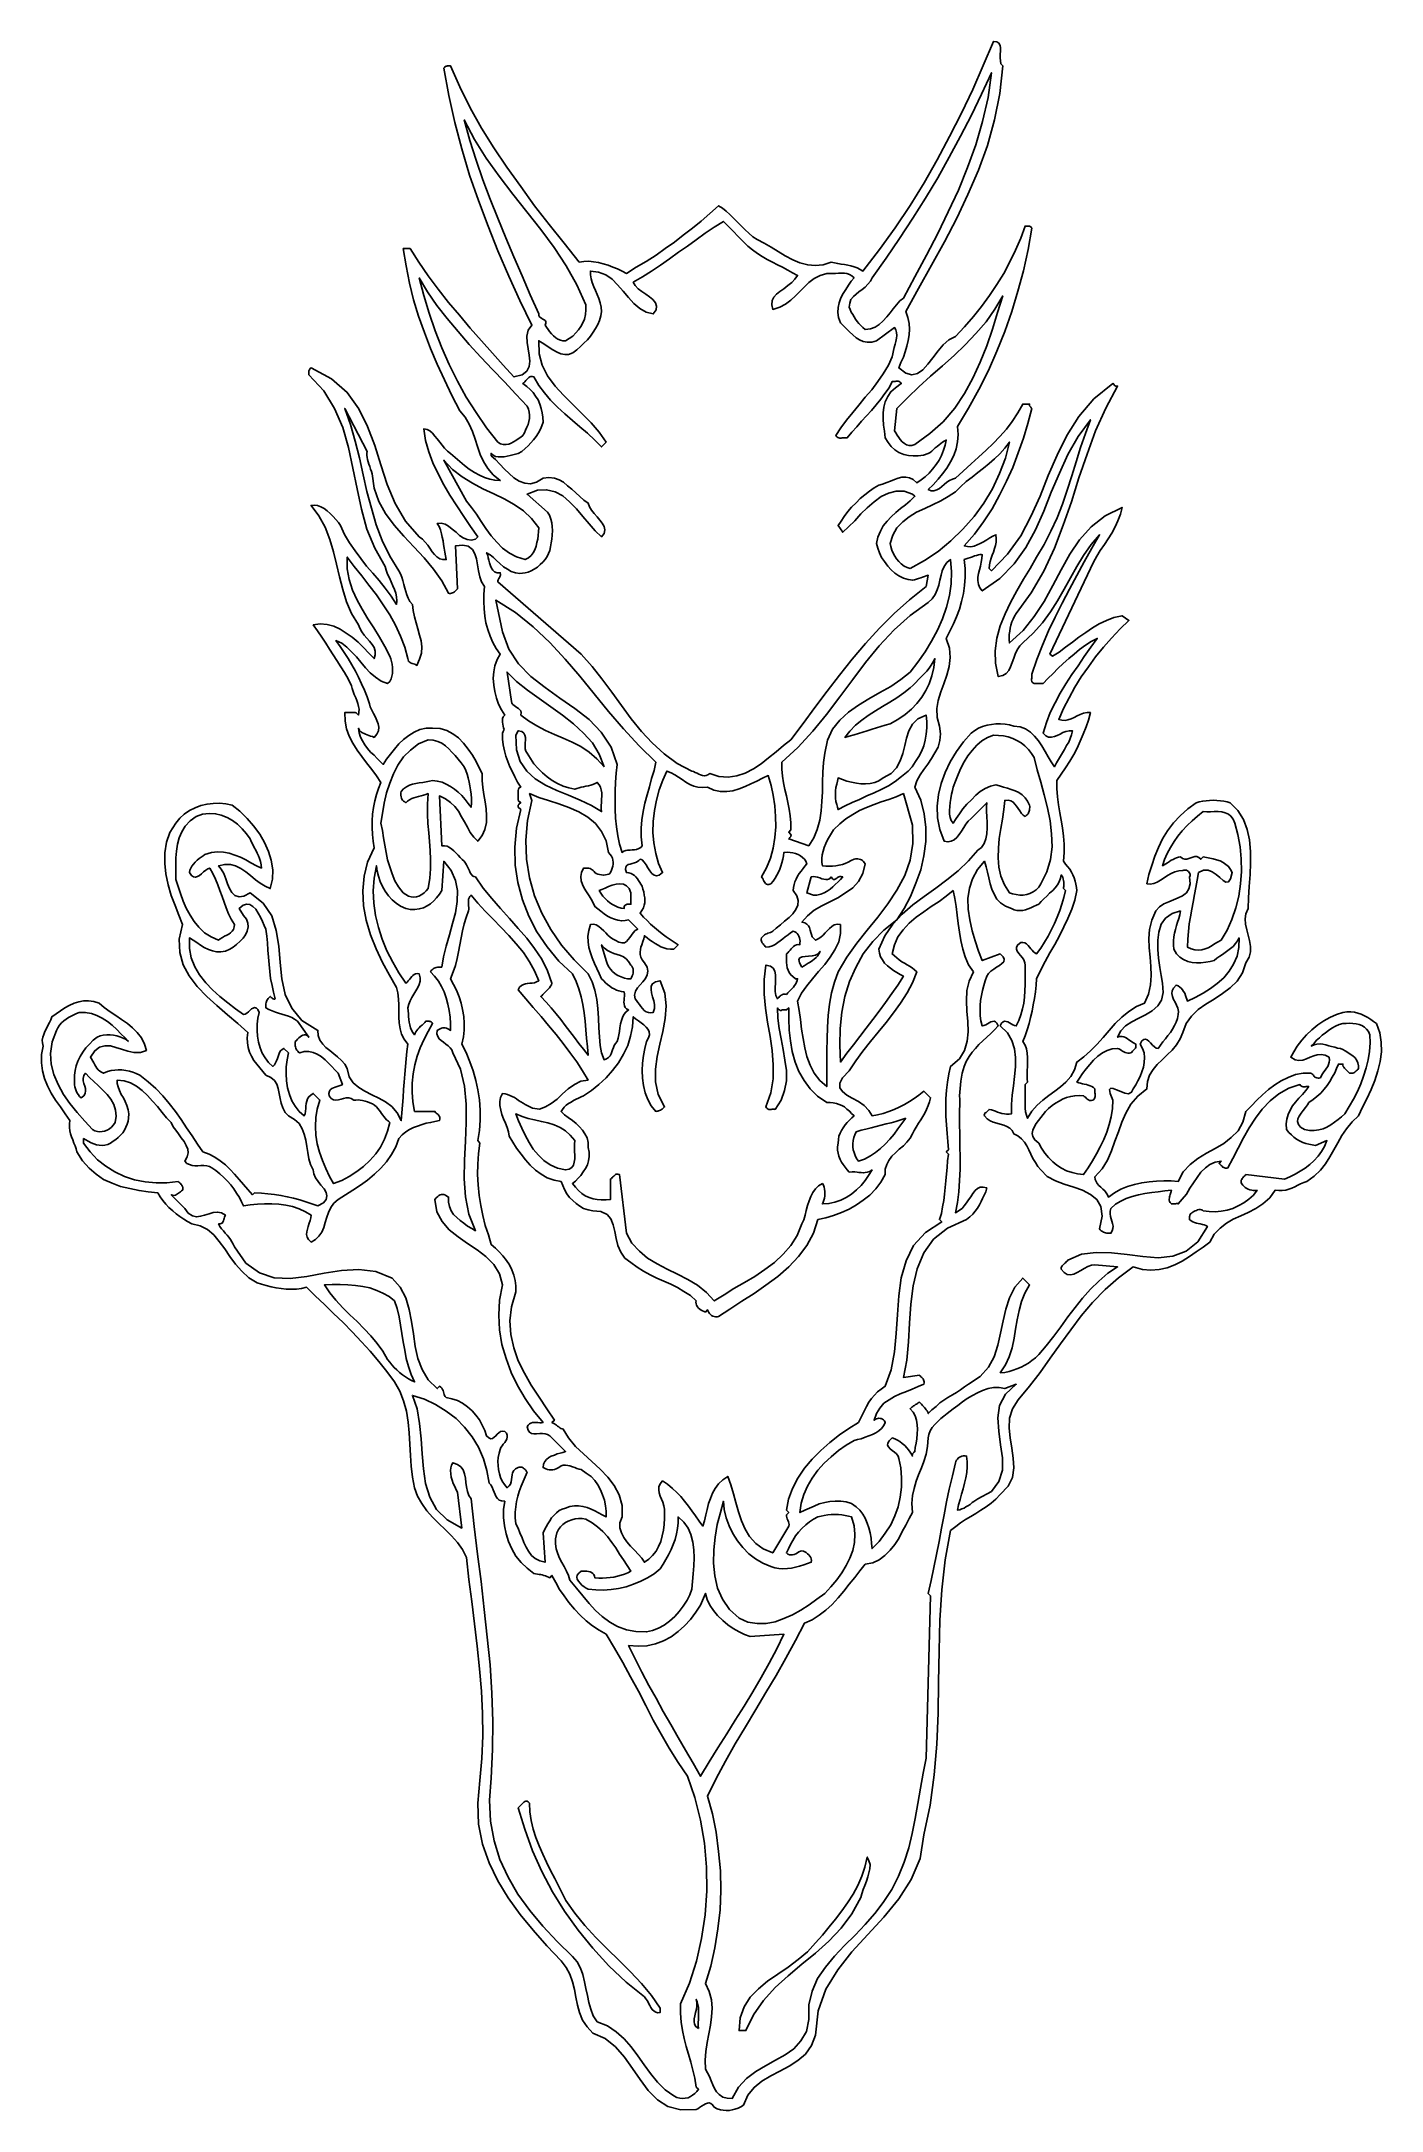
# Model space of a CAD drawing. Extents: x 0.03 to 3.97, y 0.02 to 6.11.
import ezdxf

# ---------------------------------------------------------------- set-up
doc = ezdxf.new("R2010")
doc.units = 0
doc.layers.add('1', color=7, linetype='Continuous')

msp = doc.modelspace()

# ---------------------------------------------------------------- linework, layer by layer
for points in [[(2.854, 6.033), (2.846, 5.952), (2.83, 5.874), (2.809, 5.799), (2.783, 5.726), (2.752, 5.655), (2.719, 5.585), (2.683, 5.516), (2.645, 5.447), (2.607, 5.379), (2.569, 5.311), (2.575, 5.293), (2.579, 5.276), (2.58, 5.259), (2.579, 5.242), (2.576, 5.226), (2.572, 5.209), (2.567, 5.193), (2.562, 5.177), (2.555, 5.161), (2.549, 5.145), (2.569, 5.13), (2.587, 5.125), (2.604, 5.129), (2.619, 5.14), (2.634, 5.156), (2.649, 5.175), (2.664, 5.195), (2.679, 5.213), (2.696, 5.228), (2.715, 5.238), (2.742, 5.266), (2.768, 5.296), (2.792, 5.326), (2.815, 5.358), (2.837, 5.39), (2.857, 5.423), (2.875, 5.457), (2.892, 5.491), (2.907, 5.527), (2.92, 5.562), (2.922, 5.562), (2.925, 5.562), (2.927, 5.562), (2.929, 5.562), (2.931, 5.562), (2.933, 5.562), (2.935, 5.561), (2.937, 5.56), (2.938, 5.558), (2.94, 5.556), (2.929, 5.493), (2.915, 5.431), (2.899, 5.371), (2.881, 5.311), (2.86, 5.252), (2.837, 5.194), (2.812, 5.138), (2.784, 5.082), (2.754, 5.027), (2.721, 4.973), (2.723, 4.95), (2.721, 4.928), (2.717, 4.907), (2.71, 4.888), (2.701, 4.869), (2.69, 4.851), (2.677, 4.834), (2.664, 4.818), (2.65, 4.802), (2.635, 4.788), (2.644, 4.784), (2.652, 4.784), (2.66, 4.787), (2.668, 4.791), (2.675, 4.797), (2.682, 4.803), (2.69, 4.809), (2.698, 4.814), (2.706, 4.818), (2.715, 4.821), (2.738, 4.842), (2.761, 4.863), (2.783, 4.883), (2.805, 4.903), (2.826, 4.923), (2.846, 4.944), (2.865, 4.965), (2.882, 4.988), (2.899, 5.013), (2.913, 5.039), (2.933, 5.039), (2.933, 5.037), (2.933, 5.036), (2.933, 5.034), (2.934, 5.033), (2.935, 5.032), (2.936, 5.031), (2.937, 5.03), (2.938, 5.028), (2.939, 5.027), (2.94, 5.026), (2.928, 4.982), (2.915, 4.939), (2.9, 4.896), (2.884, 4.853), (2.865, 4.812), (2.845, 4.771), (2.823, 4.731), (2.798, 4.693), (2.771, 4.657), (2.741, 4.622), (2.751, 4.62), (2.76, 4.619), (2.77, 4.621), (2.779, 4.625), (2.788, 4.629), (2.798, 4.634), (2.807, 4.64), (2.816, 4.646), (2.825, 4.651), (2.834, 4.655), (2.835, 4.644), (2.835, 4.633), (2.833, 4.623), (2.83, 4.614), (2.827, 4.604), (2.823, 4.595), (2.82, 4.586), (2.817, 4.576), (2.815, 4.566), (2.814, 4.556), (2.821, 4.549), (2.868, 4.598), (2.907, 4.652), (2.937, 4.709), (2.964, 4.768), (2.988, 4.829), (3.014, 4.889), (3.043, 4.947), (3.078, 5.002), (3.122, 5.054), (3.178, 5.099), (3.18, 5.098), (3.181, 5.097), (3.182, 5.096), (3.183, 5.094), (3.184, 5.093), (3.185, 5.093), (3.187, 5.092), (3.188, 5.092), (3.19, 5.092), (3.192, 5.092), (3.157, 5.027), (3.127, 4.96), (3.102, 4.892), (3.078, 4.822), (3.056, 4.752), (3.032, 4.683), (3.006, 4.615), (2.975, 4.548), (2.938, 4.484), (2.894, 4.423), (2.889, 4.416), (2.885, 4.407), (2.881, 4.399), (2.878, 4.389), (2.876, 4.38), (2.875, 4.371), (2.873, 4.362), (2.873, 4.353), (2.873, 4.345), (2.874, 4.337), (2.914, 4.373), (2.947, 4.415), (2.976, 4.459), (3.001, 4.506), (3.026, 4.552), (3.051, 4.598), (3.08, 4.64), (3.114, 4.678), (3.155, 4.71), (3.205, 4.735), (3.2, 4.715), (3.193, 4.696), (3.185, 4.678), (3.175, 4.66), (3.164, 4.643), (3.153, 4.626), (3.141, 4.609), (3.131, 4.592), (3.121, 4.574), (3.112, 4.556), (2.993, 4.304), (3, 4.298), (3.02, 4.31), (3.039, 4.324), (3.059, 4.339), (3.078, 4.354), (3.098, 4.368), (3.118, 4.381), (3.138, 4.393), (3.159, 4.403), (3.181, 4.412), (3.205, 4.417), (3.225, 4.403), (3.199, 4.378), (3.174, 4.351), (3.15, 4.324), (3.127, 4.296), (3.106, 4.267), (3.085, 4.237), (3.066, 4.207), (3.049, 4.176), (3.033, 4.144), (3.019, 4.112), (3.028, 4.11), (3.038, 4.109), (3.046, 4.111), (3.055, 4.114), (3.064, 4.118), (3.073, 4.123), (3.082, 4.127), (3.092, 4.13), (3.102, 4.132), (3.112, 4.132), (3.106, 4.11), (3.099, 4.09), (3.091, 4.069), (3.082, 4.048), (3.073, 4.028), (3.063, 4.009), (3.051, 3.989), (3.039, 3.97), (3.026, 3.951), (3.013, 3.933), (3.013, 3.909), (3.015, 3.885), (3.018, 3.861), (3.022, 3.838), (3.026, 3.816), (3.03, 3.793), (3.033, 3.769), (3.035, 3.745), (3.035, 3.721), (3.033, 3.695), (3.039, 3.687), (3.045, 3.68), (3.051, 3.672), (3.056, 3.663), (3.06, 3.655), (3.064, 3.646), (3.067, 3.637), (3.069, 3.628), (3.071, 3.618), (3.072, 3.609), (3.066, 3.581), (3.057, 3.554), (3.046, 3.527), (3.034, 3.502), (3.021, 3.476), (3.007, 3.451), (2.993, 3.426), (2.979, 3.401), (2.966, 3.376), (2.953, 3.35), (2.952, 3.331), (2.95, 3.311), (2.948, 3.292), (2.944, 3.273), (2.941, 3.255), (2.936, 3.236), (2.932, 3.218), (2.926, 3.2), (2.92, 3.182), (2.913, 3.165), (2.92, 3.155), (2.924, 3.144), (2.926, 3.131), (2.927, 3.118), (2.927, 3.105), (2.927, 3.092), (2.926, 3.08), (2.926, 3.067), (2.926, 3.056), (2.927, 3.046), (2.92, 3.039), (2.92, 3.031), (2.92, 3.022), (2.92, 3.012), (2.92, 3.002), (2.92, 2.991), (2.92, 2.98), (2.92, 2.969), (2.921, 2.959), (2.924, 2.949), (2.927, 2.94), (2.94, 2.961), (2.955, 2.978), (2.972, 2.993), (2.99, 3.007), (3.007, 3.019), (3.024, 3.032), (3.04, 3.046), (3.054, 3.063), (3.065, 3.082), (3.072, 3.105), (3.093, 3.12), (3.112, 3.138), (3.131, 3.157), (3.149, 3.177), (3.167, 3.198), (3.185, 3.218), (3.204, 3.237), (3.225, 3.254), (3.247, 3.268), (3.271, 3.278), (3.283, 3.305), (3.289, 3.332), (3.291, 3.359), (3.29, 3.386), (3.288, 3.413), (3.285, 3.441), (3.284, 3.468), (3.286, 3.495), (3.292, 3.522), (3.304, 3.549), (3.315, 3.561), (3.328, 3.57), (3.342, 3.576), (3.356, 3.582), (3.37, 3.588), (3.383, 3.594), (3.394, 3.602), (3.401, 3.614), (3.405, 3.629), (3.403, 3.649), (3.405, 3.652), (3.405, 3.656), (3.404, 3.659), (3.402, 3.662), (3.4, 3.665), (3.397, 3.667), (3.394, 3.669), (3.391, 3.669), (3.387, 3.669), (3.384, 3.668), (3.372, 3.667), (3.36, 3.664), (3.349, 3.659), (3.339, 3.653), (3.329, 3.646), (3.318, 3.64), (3.308, 3.634), (3.298, 3.63), (3.288, 3.628), (3.278, 3.629), (3.284, 3.656), (3.292, 3.683), (3.301, 3.71), (3.312, 3.736), (3.324, 3.761), (3.339, 3.785), (3.356, 3.808), (3.376, 3.829), (3.398, 3.849), (3.423, 3.867), (3.432, 3.87), (3.442, 3.872), (3.452, 3.873), (3.462, 3.874), (3.473, 3.875), (3.484, 3.874), (3.494, 3.873), (3.504, 3.872), (3.514, 3.87), (3.523, 3.867), (3.545, 3.844), (3.562, 3.818), (3.573, 3.789), (3.58, 3.758), (3.583, 3.724), (3.583, 3.69), (3.582, 3.656), (3.579, 3.621), (3.577, 3.588), (3.576, 3.556), (3.569, 3.541), (3.567, 3.526), (3.568, 3.51), (3.572, 3.494), (3.576, 3.478), (3.58, 3.462), (3.583, 3.445), (3.583, 3.429), (3.579, 3.413), (3.569, 3.397), (3.559, 3.367), (3.543, 3.343), (3.523, 3.323), (3.5, 3.306), (3.476, 3.29), (3.451, 3.275), (3.429, 3.259), (3.409, 3.24), (3.393, 3.218), (3.384, 3.192), (3.376, 3.173), (3.365, 3.156), (3.352, 3.14), (3.338, 3.126), (3.323, 3.112), (3.308, 3.098), (3.296, 3.083), (3.286, 3.066), (3.28, 3.048), (3.278, 3.026), (3.251, 3.005), (3.231, 2.981), (3.216, 2.955), (3.204, 2.928), (3.194, 2.9), (3.184, 2.872), (3.174, 2.844), (3.162, 2.817), (3.146, 2.791), (3.125, 2.768), (3.126, 2.76), (3.129, 2.754), (3.132, 2.748), (3.137, 2.742), (3.143, 2.737), (3.148, 2.731), (3.154, 2.726), (3.158, 2.721), (3.162, 2.715), (3.165, 2.708), (3.183, 2.721), (3.201, 2.731), (3.221, 2.739), (3.242, 2.745), (3.263, 2.75), (3.285, 2.753), (3.306, 2.755), (3.328, 2.756), (3.349, 2.756), (3.37, 2.754), (3.385, 2.782), (3.405, 2.804), (3.428, 2.822), (3.453, 2.837), (3.479, 2.851), (3.504, 2.866), (3.526, 2.883), (3.546, 2.903), (3.56, 2.928), (3.569, 2.96), (3.585, 2.976), (3.601, 2.993), (3.618, 3.009), (3.635, 3.024), (3.654, 3.038), (3.673, 3.05), (3.693, 3.06), (3.715, 3.068), (3.737, 3.072), (3.761, 3.072), (3.763, 3.07), (3.766, 3.068), (3.768, 3.066), (3.77, 3.063), (3.772, 3.061), (3.775, 3.06), (3.778, 3.059), (3.781, 3.058), (3.784, 3.058), (3.788, 3.059), (3.791, 3.065), (3.794, 3.07), (3.798, 3.076), (3.802, 3.081), (3.806, 3.087), (3.81, 3.092), (3.812, 3.098), (3.814, 3.105), (3.815, 3.111), (3.814, 3.119), (3.802, 3.125), (3.79, 3.127), (3.779, 3.126), (3.769, 3.123), (3.758, 3.119), (3.747, 3.114), (3.736, 3.111), (3.725, 3.11), (3.714, 3.112), (3.701, 3.119), (3.71, 3.135), (3.72, 3.152), (3.733, 3.169), (3.747, 3.185), (3.763, 3.2), (3.78, 3.214), (3.798, 3.226), (3.816, 3.236), (3.835, 3.245), (3.854, 3.251), (3.866, 3.253), (3.877, 3.253), (3.888, 3.252), (3.898, 3.249), (3.908, 3.246), (3.918, 3.241), (3.927, 3.236), (3.936, 3.23), (3.944, 3.224), (3.953, 3.218), (3.963, 3.191), (3.967, 3.163), (3.968, 3.135), (3.964, 3.107), (3.957, 3.079), (3.948, 3.051), (3.937, 3.024), (3.925, 2.997), (3.912, 2.972), (3.9, 2.947), (3.881, 2.929), (3.865, 2.909), (3.851, 2.889), (3.839, 2.868), (3.828, 2.847), (3.816, 2.826), (3.803, 2.806), (3.788, 2.787), (3.77, 2.77), (3.748, 2.754), (3.739, 2.751), (3.73, 2.747), (3.722, 2.743), (3.713, 2.738), (3.704, 2.734), (3.695, 2.731), (3.686, 2.728), (3.676, 2.727), (3.666, 2.727), (3.655, 2.728), (3.639, 2.706), (3.619, 2.688), (3.598, 2.675), (3.576, 2.663), (3.554, 2.653), (3.532, 2.643), (3.512, 2.631), (3.493, 2.617), (3.476, 2.599), (3.463, 2.576), (3.443, 2.561), (3.423, 2.547), (3.403, 2.533), (3.382, 2.52), (3.36, 2.509), (3.338, 2.5), (3.314, 2.495), (3.29, 2.493), (3.265, 2.495), (3.238, 2.503), (3.194, 2.471), (3.155, 2.436), (3.118, 2.398), (3.085, 2.359), (3.054, 2.318), (3.024, 2.277), (2.994, 2.235), (2.964, 2.193), (2.933, 2.152), (2.9, 2.112), (2.883, 2.086), (2.874, 2.058), (2.873, 2.029), (2.876, 2), (2.881, 1.97), (2.885, 1.941), (2.887, 1.912), (2.883, 1.884), (2.87, 1.858), (2.847, 1.834), (2.834, 1.82), (2.82, 1.808), (2.805, 1.798), (2.79, 1.788), (2.775, 1.778), (2.76, 1.769), (2.745, 1.76), (2.73, 1.751), (2.716, 1.74), (2.701, 1.728), (2.685, 1.642), (2.675, 1.554), (2.669, 1.465), (2.667, 1.374), (2.665, 1.282), (2.664, 1.191), (2.66, 1.1), (2.653, 1.01), (2.641, 0.921), (2.622, 0.834), (2.611, 0.764), (2.585, 0.702), (2.549, 0.645), (2.505, 0.592), (2.458, 0.541), (2.411, 0.49), (2.369, 0.437), (2.334, 0.38), (2.312, 0.316), (2.304, 0.245), (2.292, 0.214), (2.274, 0.189), (2.252, 0.17), (2.226, 0.154), (2.199, 0.139), (2.172, 0.125), (2.146, 0.11), (2.123, 0.091), (2.105, 0.068), (2.092, 0.039), (2.084, 0.034), (2.076, 0.03), (2.067, 0.027), (2.059, 0.025), (2.05, 0.023), (2.041, 0.023), (2.032, 0.024), (2.024, 0.025), (2.015, 0.028), (2.006, 0.033), (2.001, 0.04), (1.996, 0.044), (1.991, 0.046), (1.986, 0.045), (1.98, 0.043), (1.975, 0.04), (1.969, 0.036), (1.963, 0.032), (1.958, 0.028), (1.953, 0.026), (1.908, 0.025), (1.87, 0.035), (1.839, 0.055), (1.812, 0.082), (1.788, 0.114), (1.766, 0.147), (1.742, 0.18), (1.716, 0.21), (1.685, 0.235), (1.649, 0.251), (1.632, 0.269), (1.619, 0.289), (1.61, 0.311), (1.604, 0.333), (1.599, 0.356), (1.595, 0.379), (1.589, 0.402), (1.582, 0.424), (1.571, 0.444), (1.556, 0.463), (1.514, 0.507), (1.474, 0.553), (1.436, 0.599), (1.4, 0.648), (1.37, 0.698), (1.344, 0.751), (1.325, 0.806), (1.313, 0.865), (1.311, 0.927), (1.317, 0.993), (1.323, 1.058), (1.326, 1.125), (1.325, 1.19), (1.322, 1.256), (1.316, 1.322), (1.309, 1.388), (1.301, 1.454), (1.293, 1.519), (1.285, 1.584), (1.278, 1.649), (1.266, 1.672), (1.251, 1.693), (1.234, 1.712), (1.215, 1.731), (1.196, 1.749), (1.178, 1.767), (1.161, 1.786), (1.146, 1.807), (1.134, 1.829), (1.125, 1.854), (1.119, 1.885), (1.115, 1.917), (1.113, 1.949), (1.111, 1.982), (1.109, 2.015), (1.106, 2.047), (1.101, 2.079), (1.093, 2.109), (1.082, 2.138), (1.066, 2.165), (1.044, 2.195), (1.02, 2.225), (0.995, 2.255), (0.969, 2.283), (0.942, 2.312), (0.915, 2.339), (0.887, 2.366), (0.86, 2.392), (0.833, 2.418), (0.807, 2.443), (0.793, 2.439), (0.778, 2.437), (0.763, 2.437), (0.748, 2.437), (0.733, 2.439), (0.718, 2.441), (0.704, 2.444), (0.689, 2.448), (0.675, 2.452), (0.662, 2.456), (0.638, 2.471), (0.617, 2.49), (0.599, 2.511), (0.582, 2.533), (0.567, 2.556), (0.551, 2.578), (0.535, 2.597), (0.516, 2.613), (0.495, 2.624), (0.47, 2.629), (0.458, 2.636), (0.447, 2.643), (0.435, 2.651), (0.424, 2.659), (0.414, 2.668), (0.403, 2.677), (0.394, 2.687), (0.385, 2.698), (0.377, 2.709), (0.37, 2.721), (0.342, 2.724), (0.315, 2.727), (0.288, 2.733), (0.261, 2.739), (0.236, 2.749), (0.211, 2.76), (0.189, 2.775), (0.168, 2.793), (0.149, 2.815), (0.132, 2.841), (0.13, 2.85), (0.127, 2.859), (0.123, 2.867), (0.12, 2.876), (0.117, 2.885), (0.114, 2.894), (0.112, 2.903), (0.111, 2.913), (0.111, 2.923), (0.112, 2.933), (0.098, 2.953), (0.084, 2.973), (0.07, 2.993), (0.057, 3.014), (0.046, 3.035), (0.037, 3.057), (0.031, 3.079), (0.028, 3.103), (0.028, 3.127), (0.033, 3.152), (0.031, 3.161), (0.03, 3.169), (0.032, 3.178), (0.035, 3.186), (0.038, 3.195), (0.043, 3.204), (0.047, 3.212), (0.052, 3.221), (0.056, 3.229), (0.059, 3.238), (0.071, 3.247), (0.084, 3.256), (0.097, 3.264), (0.11, 3.271), (0.124, 3.278), (0.138, 3.282), (0.152, 3.285), (0.167, 3.285), (0.182, 3.283), (0.198, 3.278), (0.213, 3.265), (0.23, 3.253), (0.247, 3.242), (0.264, 3.23), (0.281, 3.218), (0.296, 3.206), (0.31, 3.192), (0.322, 3.176), (0.331, 3.158), (0.337, 3.139), (0.319, 3.133), (0.3, 3.133), (0.282, 3.137), (0.264, 3.143), (0.247, 3.148), (0.231, 3.153), (0.215, 3.153), (0.199, 3.149), (0.185, 3.138), (0.172, 3.119), (0.175, 3.114), (0.179, 3.108), (0.182, 3.103), (0.185, 3.097), (0.188, 3.092), (0.191, 3.087), (0.195, 3.082), (0.2, 3.078), (0.205, 3.075), (0.211, 3.072), (0.222, 3.077), (0.233, 3.08), (0.244, 3.081), (0.254, 3.082), (0.265, 3.082), (0.276, 3.08), (0.287, 3.078), (0.297, 3.075), (0.307, 3.071), (0.317, 3.066), (0.342, 3.047), (0.364, 3.027), (0.385, 3.006), (0.404, 2.983), (0.422, 2.96), (0.439, 2.936), (0.455, 2.912), (0.471, 2.888), (0.487, 2.864), (0.503, 2.841), (0.521, 2.834), (0.538, 2.825), (0.554, 2.815), (0.569, 2.803), (0.583, 2.789), (0.596, 2.775), (0.609, 2.76), (0.622, 2.745), (0.635, 2.73), (0.649, 2.715), (0.655, 2.721), (0.675, 2.72), (0.694, 2.718), (0.713, 2.716), (0.732, 2.713), (0.751, 2.709), (0.769, 2.705), (0.788, 2.7), (0.805, 2.694), (0.823, 2.688), (0.841, 2.682), (0.857, 2.691), (0.865, 2.701), (0.867, 2.712), (0.865, 2.722), (0.859, 2.732), (0.85, 2.743), (0.842, 2.754), (0.834, 2.765), (0.829, 2.776), (0.827, 2.788), (0.819, 2.804), (0.814, 2.821), (0.811, 2.839), (0.808, 2.857), (0.805, 2.875), (0.801, 2.893), (0.795, 2.909), (0.786, 2.924), (0.772, 2.936), (0.754, 2.947), (0.745, 2.957), (0.738, 2.97), (0.733, 2.984), (0.73, 2.998), (0.727, 3.013), (0.724, 3.027), (0.72, 3.04), (0.713, 3.051), (0.703, 3.06), (0.688, 3.066), (0.679, 3.077), (0.67, 3.088), (0.661, 3.099), (0.653, 3.11), (0.646, 3.122), (0.64, 3.134), (0.636, 3.148), (0.634, 3.161), (0.633, 3.176), (0.635, 3.192), (0.606, 3.218), (0.575, 3.244), (0.544, 3.271), (0.514, 3.298), (0.486, 3.327), (0.462, 3.358), (0.445, 3.391), (0.435, 3.427), (0.433, 3.466), (0.443, 3.509), (0.432, 3.537), (0.421, 3.565), (0.41, 3.595), (0.401, 3.626), (0.394, 3.658), (0.391, 3.689), (0.391, 3.72), (0.396, 3.751), (0.406, 3.78), (0.423, 3.807), (0.435, 3.822), (0.448, 3.834), (0.463, 3.844), (0.48, 3.852), (0.497, 3.859), (0.515, 3.863), (0.533, 3.865), (0.552, 3.866), (0.57, 3.864), (0.589, 3.86), (0.611, 3.842), (0.633, 3.821), (0.652, 3.799), (0.67, 3.775), (0.684, 3.75), (0.696, 3.724), (0.704, 3.698), (0.708, 3.67), (0.707, 3.643), (0.701, 3.615), (0.686, 3.622), (0.671, 3.631), (0.657, 3.641), (0.643, 3.653), (0.629, 3.664), (0.614, 3.674), (0.599, 3.682), (0.584, 3.686), (0.567, 3.686), (0.549, 3.682), (0.557, 3.672), (0.564, 3.659), (0.57, 3.644), (0.575, 3.629), (0.581, 3.615), (0.588, 3.603), (0.597, 3.595), (0.609, 3.591), (0.623, 3.593), (0.642, 3.602), (0.68, 3.572), (0.705, 3.535), (0.718, 3.492), (0.726, 3.446), (0.73, 3.398), (0.735, 3.35), (0.745, 3.304), (0.764, 3.263), (0.794, 3.227), (0.841, 3.198), (0.842, 3.183), (0.847, 3.169), (0.855, 3.158), (0.864, 3.148), (0.876, 3.139), (0.888, 3.129), (0.899, 3.12), (0.91, 3.11), (0.92, 3.099), (0.927, 3.086), (0.933, 3.062), (0.945, 3.044), (0.961, 3.03), (0.979, 3.019), (0.999, 3.009), (1.02, 2.999), (1.04, 2.988), (1.058, 2.974), (1.074, 2.956), (1.086, 2.933), (1.088, 2.956), (1.09, 2.978), (1.092, 3.001), (1.093, 3.024), (1.095, 3.046), (1.096, 3.069), (1.098, 3.092), (1.1, 3.114), (1.102, 3.136), (1.105, 3.158), (1.095, 3.172), (1.087, 3.187), (1.083, 3.203), (1.08, 3.22), (1.079, 3.237), (1.079, 3.255), (1.079, 3.273), (1.078, 3.29), (1.076, 3.308), (1.072, 3.324), (1.051, 3.36), (1.031, 3.398), (1.012, 3.438), (0.996, 3.479), (0.983, 3.522), (0.975, 3.564), (0.973, 3.608), (0.977, 3.651), (0.987, 3.693), (1.006, 3.735), (1.003, 3.754), (1.001, 3.774), (1, 3.794), (1, 3.814), (1.001, 3.834), (1.004, 3.853), (1.008, 3.873), (1.013, 3.891), (1.019, 3.909), (1.026, 3.927), (1.013, 3.946), (0.999, 3.965), (0.984, 3.984), (0.97, 4.003), (0.956, 4.022), (0.944, 4.042), (0.933, 4.063), (0.925, 4.084), (0.921, 4.107), (0.92, 4.132), (0.924, 4.132), (0.928, 4.132), (0.933, 4.132), (0.937, 4.132), (0.942, 4.132), (0.946, 4.132), (0.95, 4.132), (0.953, 4.131), (0.957, 4.128), (0.96, 4.125), (0.961, 4.133), (0.962, 4.142), (0.96, 4.15), (0.958, 4.159), (0.955, 4.168), (0.952, 4.176), (0.948, 4.185), (0.945, 4.194), (0.942, 4.203), (0.94, 4.211), (0.93, 4.231), (0.919, 4.25), (0.908, 4.267), (0.897, 4.285), (0.886, 4.302), (0.875, 4.319), (0.864, 4.336), (0.852, 4.354), (0.84, 4.372), (0.827, 4.39), (0.848, 4.393), (0.868, 4.391), (0.888, 4.386), (0.906, 4.377), (0.924, 4.366), (0.942, 4.354), (0.959, 4.339), (0.975, 4.323), (0.991, 4.307), (1.006, 4.291), (1.009, 4.302), (1.009, 4.313), (1.006, 4.323), (1, 4.332), (0.993, 4.342), (0.985, 4.351), (0.977, 4.36), (0.97, 4.37), (0.964, 4.38), (0.96, 4.39), (0.94, 4.423), (0.925, 4.458), (0.914, 4.494), (0.904, 4.531), (0.896, 4.568), (0.887, 4.605), (0.876, 4.641), (0.862, 4.677), (0.844, 4.71), (0.821, 4.741), (0.83, 4.742), (0.84, 4.741), (0.85, 4.737), (0.859, 4.732), (0.868, 4.725), (0.877, 4.717), (0.886, 4.709), (0.894, 4.7), (0.901, 4.691), (0.907, 4.682), (0.919, 4.656), (0.934, 4.631), (0.95, 4.608), (0.967, 4.585), (0.984, 4.563), (1.002, 4.542), (1.021, 4.52), (1.039, 4.498), (1.056, 4.474), (1.072, 4.45), (1.073, 4.461), (1.072, 4.472), (1.07, 4.483), (1.066, 4.494), (1.061, 4.505), (1.056, 4.516), (1.051, 4.528), (1.046, 4.539), (1.042, 4.551), (1.039, 4.562), (1.008, 4.615), (0.985, 4.671), (0.969, 4.73), (0.956, 4.79), (0.944, 4.851), (0.931, 4.911), (0.914, 4.97), (0.89, 5.026), (0.858, 5.078), (0.814, 5.125), (0.814, 5.128), (0.814, 5.13), (0.814, 5.132), (0.814, 5.134), (0.814, 5.137), (0.815, 5.139), (0.816, 5.14), (0.817, 5.142), (0.818, 5.144), (0.821, 5.145), (0.881, 5.113), (0.927, 5.073), (0.961, 5.025), (0.987, 4.973), (1.008, 4.917), (1.026, 4.86), (1.045, 4.803), (1.068, 4.747), (1.098, 4.695), (1.139, 4.649), (1.148, 4.642), (1.156, 4.633), (1.164, 4.624), (1.17, 4.615), (1.177, 4.605), (1.184, 4.597), (1.191, 4.59), (1.199, 4.584), (1.208, 4.582), (1.218, 4.582), (1.216, 4.593), (1.214, 4.604), (1.212, 4.615), (1.21, 4.626), (1.209, 4.637), (1.206, 4.648), (1.204, 4.658), (1.201, 4.669), (1.197, 4.679), (1.192, 4.688), (1.203, 4.689), (1.215, 4.686), (1.225, 4.68), (1.236, 4.671), (1.247, 4.662), (1.257, 4.653), (1.268, 4.646), (1.28, 4.641), (1.292, 4.639), (1.304, 4.642), (1.311, 4.649), (1.29, 4.679), (1.27, 4.709), (1.249, 4.74), (1.229, 4.771), (1.211, 4.802), (1.194, 4.834), (1.179, 4.866), (1.167, 4.899), (1.157, 4.932), (1.152, 4.966), (1.162, 4.964), (1.17, 4.96), (1.178, 4.953), (1.185, 4.945), (1.192, 4.937), (1.199, 4.927), (1.206, 4.918), (1.213, 4.909), (1.222, 4.901), (1.231, 4.894), (1.244, 4.882), (1.258, 4.87), (1.272, 4.858), (1.286, 4.848), (1.301, 4.838), (1.316, 4.83), (1.331, 4.823), (1.346, 4.818), (1.361, 4.815), (1.377, 4.814), (1.356, 4.831), (1.34, 4.85), (1.328, 4.87), (1.318, 4.891), (1.31, 4.914), (1.303, 4.936), (1.295, 4.958), (1.286, 4.98), (1.274, 5), (1.258, 5.019), (1.235, 5.064), (1.213, 5.11), (1.192, 5.156), (1.172, 5.202), (1.154, 5.249), (1.137, 5.297), (1.122, 5.345), (1.11, 5.394), (1.1, 5.445), (1.092, 5.496), (1.112, 5.496), (1.138, 5.456), (1.165, 5.416), (1.194, 5.377), (1.225, 5.338), (1.257, 5.3), (1.289, 5.262), (1.322, 5.225), (1.354, 5.189), (1.386, 5.153), (1.417, 5.119), (1.441, 5.125), (1.455, 5.136), (1.462, 5.149), (1.464, 5.165), (1.462, 5.183), (1.459, 5.201), (1.456, 5.22), (1.455, 5.239), (1.459, 5.256), (1.47, 5.271), (1.435, 5.343), (1.402, 5.415), (1.37, 5.489), (1.341, 5.562), (1.313, 5.637), (1.287, 5.712), (1.264, 5.789), (1.243, 5.867), (1.226, 5.946), (1.211, 6.026), (1.213, 6.028), (1.214, 6.03), (1.216, 6.031), (1.218, 6.032), (1.22, 6.032), (1.222, 6.033), (1.224, 6.033), (1.227, 6.033), (1.229, 6.033), (1.231, 6.033), (1.258, 5.971), (1.289, 5.91), (1.322, 5.85), (1.358, 5.792), (1.396, 5.735), (1.437, 5.678), (1.478, 5.622), (1.521, 5.567), (1.565, 5.512), (1.609, 5.456), (1.623, 5.458), (1.637, 5.459), (1.651, 5.457), (1.666, 5.455), (1.68, 5.451), (1.694, 5.447), (1.708, 5.441), (1.722, 5.436), (1.735, 5.43), (1.748, 5.423), (1.777, 5.441), (1.806, 5.458), (1.835, 5.477), (1.862, 5.496), (1.889, 5.515), (1.915, 5.535), (1.942, 5.556), (1.968, 5.577), (1.993, 5.599), (2.019, 5.622), (2.03, 5.615), (2.041, 5.606), (2.052, 5.596), (2.063, 5.585), (2.074, 5.574), (2.085, 5.563), (2.097, 5.551), (2.108, 5.541), (2.12, 5.531), (2.132, 5.523), (2.153, 5.512), (2.173, 5.5), (2.194, 5.487), (2.215, 5.475), (2.237, 5.463), (2.258, 5.454), (2.281, 5.448), (2.303, 5.446), (2.326, 5.448), (2.35, 5.456), (2.36, 5.454), (2.369, 5.452), (2.379, 5.45), (2.389, 5.449), (2.399, 5.447), (2.408, 5.445), (2.417, 5.442), (2.426, 5.439), (2.435, 5.435), (2.443, 5.43), (2.492, 5.493), (2.538, 5.557), (2.582, 5.623), (2.623, 5.689), (2.661, 5.757), (2.698, 5.825), (2.733, 5.894), (2.766, 5.964), (2.797, 6.034), (2.827, 6.105), (2.837, 6.104), (2.843, 6.1), (2.847, 6.093), (2.848, 6.086), (2.848, 6.076), (2.847, 6.067), (2.847, 6.057), (2.848, 6.048), (2.849, 6.039), (2.854, 6.033)], [(1.463, 0.927), (1.464, 0.901), (1.468, 0.876), (1.474, 0.85), (1.482, 0.826), (1.491, 0.801), (1.502, 0.777), (1.513, 0.753), (1.525, 0.729), (1.537, 0.705), (1.549, 0.682), (1.57, 0.641), (1.596, 0.603), (1.626, 0.567), (1.658, 0.532), (1.692, 0.498), (1.726, 0.465), (1.76, 0.431), (1.792, 0.397), (1.822, 0.361), (1.847, 0.324), (1.847, 0.311), (1.84, 0.31), (1.834, 0.312), (1.829, 0.315), (1.824, 0.32), (1.82, 0.326), (1.817, 0.332), (1.813, 0.339), (1.81, 0.346), (1.805, 0.352), (1.801, 0.357), (1.747, 0.401), (1.696, 0.449), (1.649, 0.5), (1.606, 0.553), (1.566, 0.609), (1.531, 0.666), (1.499, 0.726), (1.472, 0.787), (1.449, 0.85), (1.43, 0.913), (1.433, 0.916), (1.436, 0.919), (1.439, 0.923), (1.442, 0.926), (1.446, 0.93), (1.449, 0.932), (1.452, 0.933), (1.456, 0.933), (1.459, 0.931), (1.463, 0.927)], [(2.437, 0.649), (2.411, 0.601), (2.379, 0.559), (2.343, 0.521), (2.304, 0.486), (2.264, 0.453), (2.223, 0.419), (2.185, 0.385), (2.151, 0.347), (2.121, 0.305), (2.099, 0.258), (2.079, 0.258), (2.082, 0.296), (2.094, 0.328), (2.112, 0.356), (2.136, 0.381), (2.163, 0.403), (2.193, 0.424), (2.223, 0.445), (2.253, 0.467), (2.28, 0.49), (2.304, 0.516), (2.324, 0.539), (2.344, 0.563), (2.363, 0.586), (2.381, 0.61), (2.398, 0.634), (2.414, 0.659), (2.428, 0.685), (2.44, 0.712), (2.449, 0.739), (2.456, 0.768), (2.461, 0.757), (2.464, 0.746), (2.463, 0.734), (2.461, 0.722), (2.458, 0.71), (2.454, 0.697), (2.449, 0.685), (2.444, 0.673), (2.44, 0.66), (2.437, 0.649)]]:
    msp.add_lwpolyline(points)
at = {"layer": '1'}
for points in [[(2.562, 5.35), (2.552, 5.342), (2.542, 5.331), (2.532, 5.319), (2.523, 5.307), (2.513, 5.295), (2.502, 5.283), (2.491, 5.273), (2.479, 5.265), (2.465, 5.26), (2.45, 5.258), (2.443, 5.264), (2.437, 5.27), (2.431, 5.276), (2.426, 5.282), (2.421, 5.289), (2.417, 5.295), (2.413, 5.302), (2.409, 5.309), (2.406, 5.317), (2.403, 5.324), (2.405, 5.336), (2.408, 5.346), (2.415, 5.355), (2.423, 5.362), (2.431, 5.369), (2.441, 5.376), (2.45, 5.383), (2.458, 5.391), (2.465, 5.4), (2.47, 5.41), (2.511, 5.468), (2.551, 5.526), (2.59, 5.585), (2.627, 5.644), (2.663, 5.704), (2.697, 5.765), (2.73, 5.826), (2.762, 5.888), (2.792, 5.95), (2.821, 6.013), (2.811, 5.94), (2.795, 5.87), (2.775, 5.801), (2.751, 5.734), (2.724, 5.668), (2.694, 5.604), (2.663, 5.54), (2.63, 5.477), (2.596, 5.413), (2.562, 5.35)], [(1.629, 5.331), (1.629, 5.316), (1.628, 5.302), (1.625, 5.289), (1.62, 5.278), (1.614, 5.267), (1.607, 5.257), (1.599, 5.248), (1.59, 5.239), (1.58, 5.232), (1.569, 5.225), (1.561, 5.225), (1.554, 5.227), (1.546, 5.23), (1.54, 5.234), (1.534, 5.24), (1.528, 5.245), (1.522, 5.252), (1.518, 5.258), (1.513, 5.265), (1.509, 5.271), (1.511, 5.277), (1.511, 5.282), (1.509, 5.285), (1.506, 5.287), (1.502, 5.289), (1.499, 5.29), (1.495, 5.293), (1.492, 5.295), (1.49, 5.299), (1.49, 5.304), (1.465, 5.36), (1.441, 5.416), (1.417, 5.472), (1.393, 5.528), (1.37, 5.585), (1.347, 5.641), (1.326, 5.698), (1.306, 5.756), (1.288, 5.814), (1.271, 5.874), (1.301, 5.817), (1.336, 5.762), (1.374, 5.709), (1.414, 5.656), (1.455, 5.604), (1.496, 5.552), (1.535, 5.499), (1.571, 5.445), (1.602, 5.389), (1.629, 5.331)], [(2.105, 5.503), (2.119, 5.492), (2.133, 5.482), (2.147, 5.473), (2.162, 5.464), (2.177, 5.456), (2.192, 5.448), (2.207, 5.441), (2.222, 5.433), (2.236, 5.425), (2.251, 5.417), (2.243, 5.406), (2.234, 5.396), (2.222, 5.387), (2.211, 5.378), (2.199, 5.37), (2.189, 5.362), (2.181, 5.353), (2.176, 5.343), (2.175, 5.331), (2.178, 5.317), (2.199, 5.324), (2.216, 5.333), (2.231, 5.344), (2.245, 5.357), (2.258, 5.37), (2.271, 5.384), (2.284, 5.396), (2.3, 5.408), (2.317, 5.417), (2.337, 5.423), (2.345, 5.423), (2.354, 5.423), (2.363, 5.423), (2.371, 5.424), (2.38, 5.424), (2.389, 5.424), (2.396, 5.423), (2.404, 5.42), (2.411, 5.416), (2.417, 5.41), (2.409, 5.4), (2.401, 5.388), (2.393, 5.376), (2.385, 5.364), (2.378, 5.351), (2.373, 5.337), (2.37, 5.323), (2.369, 5.308), (2.371, 5.293), (2.377, 5.278), (2.386, 5.269), (2.395, 5.26), (2.404, 5.251), (2.413, 5.242), (2.423, 5.234), (2.433, 5.228), (2.444, 5.223), (2.456, 5.221), (2.469, 5.221), (2.483, 5.225), (2.536, 5.264), (2.54, 5.257), (2.542, 5.249), (2.543, 5.241), (2.542, 5.233), (2.54, 5.223), (2.538, 5.215), (2.535, 5.205), (2.533, 5.196), (2.531, 5.187), (2.529, 5.178), (2.518, 5.153), (2.503, 5.128), (2.487, 5.105), (2.469, 5.081), (2.45, 5.059), (2.431, 5.036), (2.413, 5.014), (2.395, 4.992), (2.378, 4.969), (2.364, 4.947), (2.366, 4.943), (2.369, 4.941), (2.372, 4.94), (2.375, 4.939), (2.379, 4.939), (2.382, 4.94), (2.386, 4.94), (2.39, 4.94), (2.394, 4.94), (2.397, 4.94), (2.411, 4.956), (2.425, 4.972), (2.439, 4.989), (2.454, 5.004), (2.468, 5.02), (2.482, 5.037), (2.496, 5.053), (2.508, 5.07), (2.52, 5.087), (2.529, 5.105), (2.532, 5.105), (2.535, 5.105), (2.538, 5.105), (2.541, 5.106), (2.544, 5.106), (2.547, 5.106), (2.55, 5.105), (2.552, 5.104), (2.554, 5.102), (2.556, 5.099), (2.539, 5.087), (2.525, 5.075), (2.516, 5.061), (2.509, 5.046), (2.505, 5.03), (2.503, 5.013), (2.503, 4.996), (2.504, 4.977), (2.507, 4.959), (2.509, 4.94), (2.517, 4.926), (2.526, 4.914), (2.537, 4.904), (2.549, 4.897), (2.563, 4.891), (2.577, 4.888), (2.591, 4.887), (2.606, 4.887), (2.621, 4.889), (2.635, 4.894), (2.641, 4.897), (2.646, 4.901), (2.651, 4.905), (2.656, 4.91), (2.661, 4.914), (2.667, 4.919), (2.672, 4.923), (2.677, 4.927), (2.682, 4.93), (2.688, 4.933), (2.685, 4.918), (2.68, 4.903), (2.674, 4.888), (2.667, 4.874), (2.658, 4.861), (2.648, 4.848), (2.638, 4.836), (2.626, 4.825), (2.614, 4.816), (2.602, 4.807), (2.591, 4.817), (2.58, 4.822), (2.569, 4.824), (2.558, 4.824), (2.547, 4.821), (2.536, 4.817), (2.524, 4.812), (2.513, 4.808), (2.501, 4.804), (2.49, 4.801), (2.476, 4.793), (2.462, 4.783), (2.449, 4.772), (2.435, 4.761), (2.423, 4.749), (2.41, 4.736), (2.399, 4.723), (2.388, 4.709), (2.379, 4.695), (2.37, 4.682), (2.384, 4.662), (2.401, 4.678), (2.419, 4.696), (2.437, 4.716), (2.456, 4.734), (2.476, 4.752), (2.497, 4.767), (2.518, 4.777), (2.541, 4.783), (2.564, 4.783), (2.589, 4.774), (2.596, 4.768), (2.582, 4.755), (2.568, 4.743), (2.554, 4.732), (2.54, 4.72), (2.526, 4.708), (2.514, 4.695), (2.503, 4.681), (2.495, 4.665), (2.487, 4.648), (2.483, 4.629), (2.487, 4.615), (2.492, 4.602), (2.498, 4.588), (2.507, 4.576), (2.516, 4.563), (2.526, 4.552), (2.537, 4.542), (2.549, 4.534), (2.562, 4.527), (2.576, 4.523), (2.583, 4.522), (2.589, 4.521), (2.595, 4.522), (2.601, 4.524), (2.607, 4.526), (2.613, 4.528), (2.618, 4.53), (2.624, 4.532), (2.629, 4.534), (2.635, 4.536), (2.629, 4.503), (2.58, 4.464), (2.535, 4.423), (2.492, 4.38), (2.451, 4.335), (2.412, 4.289), (2.374, 4.242), (2.338, 4.195), (2.302, 4.147), (2.267, 4.1), (2.231, 4.052), (2.21, 4.035), (2.188, 4.017), (2.166, 3.999), (2.144, 3.982), (2.121, 3.967), (2.097, 3.954), (2.072, 3.946), (2.047, 3.942), (2.02, 3.944), (1.993, 3.953), (1.987, 3.949), (1.982, 3.947), (1.977, 3.946), (1.972, 3.947), (1.966, 3.949), (1.961, 3.951), (1.956, 3.954), (1.95, 3.956), (1.945, 3.959), (1.94, 3.96), (1.897, 3.983), (1.859, 4.011), (1.824, 4.043), (1.792, 4.077), (1.762, 4.114), (1.733, 4.153), (1.705, 4.192), (1.676, 4.231), (1.647, 4.268), (1.615, 4.304), (1.37, 4.516), (1.37, 4.519), (1.371, 4.522), (1.372, 4.524), (1.373, 4.526), (1.375, 4.529), (1.376, 4.531), (1.377, 4.534), (1.378, 4.536), (1.378, 4.539), (1.377, 4.543), (1.368, 4.543), (1.36, 4.546), (1.355, 4.551), (1.351, 4.557), (1.348, 4.564), (1.345, 4.572), (1.343, 4.58), (1.341, 4.587), (1.34, 4.595), (1.337, 4.602), (1.347, 4.596), (1.357, 4.588), (1.366, 4.579), (1.376, 4.57), (1.387, 4.561), (1.398, 4.554), (1.409, 4.547), (1.422, 4.543), (1.435, 4.541), (1.45, 4.543), (1.459, 4.545), (1.468, 4.549), (1.477, 4.554), (1.486, 4.56), (1.494, 4.567), (1.502, 4.574), (1.509, 4.582), (1.515, 4.591), (1.519, 4.6), (1.523, 4.609), (1.525, 4.619), (1.527, 4.631), (1.529, 4.642), (1.53, 4.654), (1.531, 4.667), (1.53, 4.679), (1.529, 4.69), (1.526, 4.701), (1.522, 4.712), (1.516, 4.721), (1.456, 4.774), (1.486, 4.786), (1.513, 4.787), (1.538, 4.781), (1.561, 4.769), (1.581, 4.752), (1.601, 4.731), (1.62, 4.709), (1.638, 4.687), (1.656, 4.666), (1.675, 4.649), (1.682, 4.659), (1.684, 4.669), (1.682, 4.679), (1.677, 4.689), (1.67, 4.698), (1.662, 4.708), (1.653, 4.717), (1.645, 4.727), (1.639, 4.737), (1.635, 4.748), (1.623, 4.757), (1.611, 4.767), (1.599, 4.778), (1.587, 4.789), (1.575, 4.799), (1.563, 4.809), (1.55, 4.816), (1.536, 4.821), (1.52, 4.823), (1.503, 4.821), (1.484, 4.809), (1.466, 4.805), (1.449, 4.806), (1.433, 4.812), (1.417, 4.822), (1.403, 4.835), (1.389, 4.848), (1.376, 4.862), (1.363, 4.876), (1.35, 4.887), (1.35, 4.894), (1.356, 4.889), (1.363, 4.885), (1.371, 4.884), (1.379, 4.884), (1.388, 4.884), (1.397, 4.886), (1.406, 4.888), (1.414, 4.89), (1.422, 4.892), (1.43, 4.894), (1.44, 4.9), (1.45, 4.908), (1.459, 4.916), (1.467, 4.925), (1.475, 4.934), (1.483, 4.944), (1.489, 4.954), (1.495, 4.965), (1.499, 4.975), (1.503, 4.986), (1.502, 5), (1.5, 5.013), (1.497, 5.026), (1.493, 5.039), (1.488, 5.051), (1.481, 5.062), (1.474, 5.073), (1.465, 5.082), (1.455, 5.091), (1.443, 5.099), (1.446, 5.101), (1.449, 5.104), (1.452, 5.108), (1.455, 5.111), (1.458, 5.114), (1.461, 5.117), (1.464, 5.119), (1.467, 5.12), (1.472, 5.12), (1.476, 5.119), (1.49, 5.094), (1.507, 5.072), (1.525, 5.05), (1.545, 5.03), (1.567, 5.01), (1.589, 4.991), (1.611, 4.972), (1.633, 4.953), (1.655, 4.933), (1.675, 4.913), (1.688, 4.927), (1.668, 4.956), (1.644, 4.984), (1.617, 5.011), (1.59, 5.038), (1.563, 5.065), (1.538, 5.092), (1.516, 5.122), (1.5, 5.153), (1.491, 5.187), (1.49, 5.225), (1.5, 5.219), (1.511, 5.212), (1.521, 5.205), (1.532, 5.198), (1.544, 5.192), (1.555, 5.187), (1.567, 5.185), (1.578, 5.185), (1.59, 5.19), (1.602, 5.198), (1.613, 5.208), (1.623, 5.218), (1.633, 5.228), (1.642, 5.239), (1.65, 5.25), (1.657, 5.261), (1.664, 5.273), (1.669, 5.285), (1.673, 5.298), (1.675, 5.311), (1.674, 5.324), (1.671, 5.337), (1.667, 5.349), (1.662, 5.361), (1.657, 5.373), (1.652, 5.384), (1.647, 5.396), (1.644, 5.407), (1.642, 5.419), (1.642, 5.43), (1.666, 5.427), (1.687, 5.419), (1.706, 5.406), (1.722, 5.389), (1.738, 5.371), (1.754, 5.352), (1.77, 5.335), (1.787, 5.32), (1.806, 5.309), (1.827, 5.304), (1.835, 5.316), (1.836, 5.327), (1.833, 5.337), (1.826, 5.346), (1.816, 5.354), (1.805, 5.362), (1.793, 5.37), (1.782, 5.378), (1.774, 5.387), (1.768, 5.397), (1.795, 5.413), (1.822, 5.43), (1.848, 5.447), (1.875, 5.466), (1.901, 5.485), (1.927, 5.503), (1.953, 5.522), (1.979, 5.541), (2.006, 5.559), (2.033, 5.576), (2.105, 5.503)], [(1.456, 5.033), (1.46, 5.024), (1.462, 5.015), (1.463, 5.006), (1.463, 4.997), (1.461, 4.988), (1.459, 4.979), (1.455, 4.971), (1.451, 4.962), (1.448, 4.954), (1.443, 4.947), (1.437, 4.942), (1.43, 4.937), (1.423, 4.932), (1.416, 4.928), (1.409, 4.924), (1.402, 4.921), (1.394, 4.92), (1.386, 4.92), (1.378, 4.922), (1.37, 4.927), (1.337, 4.969), (1.306, 5.014), (1.277, 5.059), (1.251, 5.106), (1.227, 5.155), (1.205, 5.204), (1.186, 5.254), (1.168, 5.306), (1.152, 5.358), (1.139, 5.41), (1.163, 5.369), (1.191, 5.329), (1.221, 5.29), (1.253, 5.252), (1.286, 5.214), (1.32, 5.177), (1.354, 5.141), (1.389, 5.104), (1.423, 5.068), (1.456, 5.033)], [(2.596, 4.92), (2.587, 4.917), (2.579, 4.917), (2.571, 4.919), (2.565, 4.923), (2.559, 4.928), (2.553, 4.935), (2.549, 4.941), (2.544, 4.948), (2.54, 4.954), (2.536, 4.96), (2.543, 5.026), (2.575, 5.058), (2.608, 5.09), (2.642, 5.121), (2.677, 5.151), (2.711, 5.182), (2.744, 5.213), (2.775, 5.246), (2.805, 5.281), (2.831, 5.318), (2.854, 5.357), (2.839, 5.308), (2.824, 5.259), (2.807, 5.21), (2.788, 5.162), (2.766, 5.115), (2.742, 5.07), (2.713, 5.027), (2.679, 4.987), (2.64, 4.952), (2.596, 4.92)], [(0.986, 4.9), (0.985, 4.895), (0.985, 4.889), (0.986, 4.882), (0.987, 4.876), (0.989, 4.869), (0.991, 4.862), (0.994, 4.855), (0.996, 4.848), (0.998, 4.841), (1, 4.834), (1.006, 4.792), (1.02, 4.753), (1.04, 4.717), (1.065, 4.683), (1.094, 4.651), (1.123, 4.619), (1.153, 4.587), (1.181, 4.554), (1.205, 4.519), (1.225, 4.483), (1.228, 4.482), (1.231, 4.482), (1.234, 4.483), (1.237, 4.484), (1.24, 4.485), (1.242, 4.487), (1.244, 4.489), (1.247, 4.492), (1.249, 4.494), (1.251, 4.496), (1.245, 4.622), (1.267, 4.624), (1.283, 4.621), (1.295, 4.612), (1.302, 4.599), (1.307, 4.584), (1.31, 4.566), (1.313, 4.549), (1.317, 4.531), (1.322, 4.516), (1.331, 4.503), (1.329, 4.48), (1.329, 4.459), (1.33, 4.437), (1.332, 4.416), (1.335, 4.396), (1.34, 4.376), (1.347, 4.357), (1.355, 4.338), (1.365, 4.321), (1.377, 4.304), (1.368, 4.288), (1.361, 4.27), (1.358, 4.252), (1.356, 4.233), (1.358, 4.213), (1.361, 4.194), (1.366, 4.175), (1.372, 4.157), (1.381, 4.14), (1.39, 4.125), (1.386, 4.12), (1.384, 4.115), (1.384, 4.11), (1.384, 4.104), (1.385, 4.098), (1.386, 4.092), (1.387, 4.087), (1.388, 4.082), (1.386, 4.077), (1.384, 4.072), (1.384, 4.054), (1.386, 4.037), (1.389, 4.02), (1.393, 4.004), (1.399, 3.988), (1.405, 3.973), (1.413, 3.958), (1.42, 3.943), (1.428, 3.928), (1.437, 3.913), (1.433, 3.911), (1.431, 3.907), (1.43, 3.903), (1.43, 3.899), (1.43, 3.895), (1.43, 3.891), (1.43, 3.886), (1.43, 3.882), (1.43, 3.878), (1.43, 3.874), (1.437, 3.867), (1.436, 3.866), (1.434, 3.865), (1.433, 3.864), (1.432, 3.862), (1.431, 3.861), (1.43, 3.86), (1.43, 3.859), (1.43, 3.857), (1.43, 3.856), (1.43, 3.854), (1.437, 3.847), (1.425, 3.792), (1.42, 3.737), (1.421, 3.684), (1.429, 3.633), (1.442, 3.582), (1.461, 3.534), (1.485, 3.488), (1.515, 3.444), (1.549, 3.402), (1.589, 3.364), (1.6, 3.342), (1.608, 3.32), (1.615, 3.297), (1.62, 3.274), (1.624, 3.25), (1.627, 3.225), (1.629, 3.2), (1.631, 3.175), (1.633, 3.15), (1.635, 3.125), (1.622, 3.143), (1.608, 3.16), (1.595, 3.177), (1.582, 3.195), (1.568, 3.212), (1.555, 3.23), (1.541, 3.247), (1.527, 3.264), (1.512, 3.281), (1.496, 3.298), (1.499, 3.3), (1.502, 3.304), (1.506, 3.307), (1.51, 3.311), (1.514, 3.315), (1.518, 3.319), (1.522, 3.323), (1.525, 3.328), (1.528, 3.332), (1.529, 3.337), (1.516, 3.373), (1.499, 3.407), (1.478, 3.439), (1.455, 3.469), (1.43, 3.498), (1.404, 3.527), (1.378, 3.556), (1.352, 3.586), (1.327, 3.616), (1.304, 3.649), (1.299, 3.65), (1.295, 3.652), (1.292, 3.656), (1.289, 3.661), (1.287, 3.667), (1.284, 3.673), (1.281, 3.679), (1.278, 3.685), (1.275, 3.69), (1.271, 3.695), (1.265, 3.7), (1.259, 3.706), (1.253, 3.713), (1.247, 3.719), (1.241, 3.726), (1.235, 3.731), (1.228, 3.736), (1.221, 3.74), (1.213, 3.741), (1.205, 3.741), (1.198, 3.887), (1.216, 3.879), (1.231, 3.868), (1.243, 3.856), (1.254, 3.842), (1.263, 3.826), (1.272, 3.811), (1.281, 3.795), (1.289, 3.78), (1.299, 3.766), (1.311, 3.754), (1.324, 3.771), (1.332, 3.789), (1.337, 3.809), (1.337, 3.829), (1.336, 3.849), (1.333, 3.87), (1.329, 3.891), (1.326, 3.912), (1.324, 3.933), (1.324, 3.953), (1.315, 3.97), (1.306, 3.988), (1.295, 4.007), (1.283, 4.025), (1.269, 4.042), (1.254, 4.058), (1.238, 4.07), (1.22, 4.08), (1.2, 4.085), (1.178, 4.086), (1.159, 4.086), (1.141, 4.082), (1.124, 4.075), (1.108, 4.065), (1.093, 4.053), (1.079, 4.04), (1.066, 4.025), (1.054, 4.01), (1.043, 3.995), (1.033, 3.98), (1.024, 3.988), (1.015, 3.997), (1.006, 4.007), (0.996, 4.016), (0.987, 4.027), (0.979, 4.037), (0.972, 4.049), (0.966, 4.06), (0.962, 4.073), (0.96, 4.086), (0.963, 4.08), (0.967, 4.076), (0.972, 4.073), (0.977, 4.071), (0.981, 4.069), (0.986, 4.067), (0.991, 4.065), (0.996, 4.063), (1.001, 4.062), (1.006, 4.059), (1.014, 4.069), (1.019, 4.079), (1.02, 4.089), (1.018, 4.099), (1.014, 4.109), (1.01, 4.119), (1.004, 4.129), (0.999, 4.139), (0.995, 4.149), (0.993, 4.158), (0.986, 4.178), (0.978, 4.198), (0.969, 4.217), (0.96, 4.236), (0.951, 4.254), (0.941, 4.273), (0.93, 4.291), (0.918, 4.309), (0.906, 4.326), (0.894, 4.344), (0.911, 4.336), (0.926, 4.324), (0.94, 4.311), (0.954, 4.296), (0.967, 4.28), (0.981, 4.264), (0.995, 4.249), (1.01, 4.236), (1.027, 4.225), (1.046, 4.218), (1.052, 4.224), (1.056, 4.231), (1.058, 4.239), (1.06, 4.247), (1.06, 4.256), (1.06, 4.265), (1.059, 4.274), (1.057, 4.282), (1.055, 4.29), (1.052, 4.298), (1.038, 4.326), (1.022, 4.354), (1.005, 4.381), (0.988, 4.408), (0.971, 4.436), (0.956, 4.463), (0.943, 4.492), (0.933, 4.523), (0.927, 4.555), (0.927, 4.589), (0.948, 4.562), (0.97, 4.534), (0.991, 4.507), (1.013, 4.478), (1.033, 4.449), (1.052, 4.419), (1.069, 4.389), (1.084, 4.357), (1.096, 4.324), (1.105, 4.291), (1.106, 4.287), (1.107, 4.283), (1.109, 4.281), (1.112, 4.279), (1.115, 4.277), (1.118, 4.276), (1.122, 4.275), (1.126, 4.274), (1.129, 4.273), (1.132, 4.271), (1.14, 4.289), (1.145, 4.307), (1.146, 4.325), (1.144, 4.343), (1.14, 4.36), (1.135, 4.378), (1.13, 4.396), (1.125, 4.414), (1.121, 4.432), (1.119, 4.45), (1.111, 4.459), (1.106, 4.468), (1.102, 4.478), (1.099, 4.488), (1.096, 4.498), (1.094, 4.509), (1.091, 4.52), (1.088, 4.53), (1.084, 4.54), (1.079, 4.549), (1.052, 4.592), (1.03, 4.638), (1.012, 4.684), (0.998, 4.733), (0.985, 4.782), (0.974, 4.831), (0.963, 4.881), (0.95, 4.93), (0.937, 4.979), (0.92, 5.026), (0.986, 4.9)], [(2.953, 4.589), (2.935, 4.556), (2.915, 4.524), (2.896, 4.49), (2.877, 4.456), (2.861, 4.422), (2.847, 4.387), (2.837, 4.351), (2.832, 4.314), (2.833, 4.277), (2.841, 4.238), (2.854, 4.241), (2.864, 4.247), (2.872, 4.256), (2.877, 4.267), (2.882, 4.279), (2.887, 4.292), (2.891, 4.304), (2.897, 4.317), (2.904, 4.328), (2.913, 4.337), (2.944, 4.366), (2.971, 4.396), (2.995, 4.428), (3.015, 4.461), (3.035, 4.495), (3.053, 4.528), (3.072, 4.562), (3.092, 4.594), (3.114, 4.626), (3.139, 4.655), (3.116, 4.615), (3.094, 4.575), (3.072, 4.535), (3.05, 4.495), (3.029, 4.454), (3.008, 4.413), (2.989, 4.372), (2.971, 4.33), (2.954, 4.288), (2.94, 4.245), (2.94, 4.242), (2.94, 4.239), (2.94, 4.236), (2.94, 4.233), (2.939, 4.23), (2.939, 4.227), (2.94, 4.224), (2.941, 4.222), (2.943, 4.22), (2.947, 4.218), (2.973, 4.218), (2.987, 4.232), (3.002, 4.247), (3.016, 4.262), (3.032, 4.276), (3.048, 4.291), (3.064, 4.304), (3.08, 4.318), (3.097, 4.33), (3.114, 4.341), (3.132, 4.35), (3.113, 4.324), (3.094, 4.297), (3.076, 4.27), (3.057, 4.244), (3.04, 4.217), (3.023, 4.189), (3.008, 4.161), (2.994, 4.132), (2.983, 4.103), (2.973, 4.072), (2.981, 4.064), (2.989, 4.06), (2.998, 4.06), (3.006, 4.062), (3.014, 4.065), (3.023, 4.069), (3.031, 4.074), (3.04, 4.077), (3.05, 4.079), (3.059, 4.079), (3.056, 4.067), (3.052, 4.056), (3.048, 4.045), (3.042, 4.035), (3.036, 4.024), (3.03, 4.014), (3.024, 4.004), (3.018, 3.994), (3.012, 3.984), (3.006, 3.973), (2.997, 3.987), (2.988, 4.002), (2.979, 4.018), (2.969, 4.034), (2.959, 4.049), (2.948, 4.063), (2.936, 4.075), (2.921, 4.084), (2.905, 4.09), (2.887, 4.092), (2.874, 4.096), (2.861, 4.098), (2.848, 4.099), (2.834, 4.099), (2.821, 4.097), (2.808, 4.095), (2.795, 4.091), (2.783, 4.086), (2.772, 4.08), (2.761, 4.072), (2.739, 4.046), (2.718, 4.018), (2.7, 3.987), (2.685, 3.956), (2.673, 3.924), (2.665, 3.891), (2.661, 3.857), (2.662, 3.823), (2.669, 3.789), (2.682, 3.754), (2.693, 3.752), (2.703, 3.754), (2.711, 3.758), (2.719, 3.765), (2.726, 3.774), (2.733, 3.784), (2.74, 3.794), (2.746, 3.804), (2.753, 3.813), (2.761, 3.821), (2.807, 3.867), (2.806, 3.856), (2.806, 3.842), (2.807, 3.826), (2.808, 3.81), (2.808, 3.793), (2.807, 3.776), (2.804, 3.761), (2.8, 3.747), (2.792, 3.736), (2.781, 3.728), (2.754, 3.696), (2.723, 3.667), (2.69, 3.641), (2.657, 3.616), (2.623, 3.592), (2.59, 3.567), (2.559, 3.54), (2.531, 3.51), (2.508, 3.476), (2.49, 3.437), (2.492, 3.425), (2.495, 3.414), (2.501, 3.405), (2.507, 3.396), (2.515, 3.388), (2.524, 3.381), (2.533, 3.374), (2.543, 3.368), (2.553, 3.362), (2.562, 3.357), (2.546, 3.331), (2.528, 3.306), (2.51, 3.28), (2.491, 3.255), (2.472, 3.23), (2.453, 3.205), (2.434, 3.18), (2.415, 3.156), (2.396, 3.131), (2.377, 3.105), (2.375, 3.155), (2.376, 3.204), (2.381, 3.252), (2.39, 3.298), (2.404, 3.342), (2.422, 3.383), (2.444, 3.423), (2.472, 3.459), (2.505, 3.493), (2.543, 3.523), (2.564, 3.556), (2.583, 3.592), (2.599, 3.631), (2.613, 3.67), (2.622, 3.711), (2.628, 3.753), (2.628, 3.794), (2.623, 3.835), (2.613, 3.875), (2.596, 3.913), (2.602, 3.932), (2.611, 3.949), (2.622, 3.965), (2.634, 3.981), (2.645, 3.997), (2.655, 4.014), (2.664, 4.031), (2.669, 4.05), (2.671, 4.07), (2.668, 4.092), (2.661, 4.118), (2.66, 4.144), (2.664, 4.168), (2.672, 4.193), (2.681, 4.217), (2.69, 4.242), (2.697, 4.268), (2.7, 4.294), (2.698, 4.322), (2.688, 4.35), (2.699, 4.371), (2.709, 4.393), (2.718, 4.414), (2.727, 4.436), (2.733, 4.459), (2.739, 4.482), (2.742, 4.506), (2.744, 4.53), (2.744, 4.556), (2.741, 4.582), (2.747, 4.584), (2.753, 4.586), (2.759, 4.588), (2.765, 4.59), (2.771, 4.593), (2.777, 4.594), (2.783, 4.596), (2.787, 4.597), (2.791, 4.597), (2.794, 4.596), (2.793, 4.585), (2.791, 4.574), (2.789, 4.563), (2.786, 4.552), (2.783, 4.541), (2.781, 4.53), (2.781, 4.52), (2.783, 4.509), (2.787, 4.499), (2.794, 4.49), (2.846, 4.526), (2.888, 4.569), (2.922, 4.617), (2.95, 4.669), (2.975, 4.724), (2.997, 4.78), (3.021, 4.836), (3.046, 4.891), (3.076, 4.944), (3.112, 4.993), (3.097, 4.952), (3.083, 4.911), (3.07, 4.869), (3.057, 4.828), (3.044, 4.786), (3.03, 4.745), (3.014, 4.705), (2.996, 4.665), (2.976, 4.626), (2.953, 4.589)], [(2.582, 4.556), (2.573, 4.559), (2.564, 4.563), (2.556, 4.569), (2.549, 4.576), (2.542, 4.584), (2.537, 4.592), (2.532, 4.601), (2.528, 4.61), (2.525, 4.62), (2.523, 4.629), (2.531, 4.654), (2.543, 4.675), (2.56, 4.693), (2.579, 4.708), (2.601, 4.721), (2.625, 4.732), (2.648, 4.743), (2.672, 4.755), (2.694, 4.767), (2.715, 4.781), (2.73, 4.796), (2.747, 4.811), (2.764, 4.824), (2.781, 4.838), (2.798, 4.851), (2.814, 4.864), (2.83, 4.878), (2.846, 4.893), (2.86, 4.909), (2.874, 4.927), (2.862, 4.88), (2.845, 4.835), (2.824, 4.79), (2.799, 4.748), (2.77, 4.709), (2.737, 4.671), (2.702, 4.637), (2.664, 4.606), (2.624, 4.579), (2.582, 4.556)], [(1.49, 4.675), (1.489, 4.664), (1.488, 4.653), (1.487, 4.642), (1.485, 4.632), (1.483, 4.621), (1.479, 4.611), (1.474, 4.602), (1.468, 4.594), (1.46, 4.587), (1.45, 4.582), (1.425, 4.59), (1.404, 4.601), (1.384, 4.615), (1.367, 4.633), (1.35, 4.652), (1.335, 4.673), (1.321, 4.694), (1.307, 4.715), (1.292, 4.735), (1.278, 4.754), (1.211, 4.874), (1.237, 4.847), (1.265, 4.825), (1.295, 4.806), (1.326, 4.79), (1.358, 4.775), (1.388, 4.76), (1.418, 4.744), (1.445, 4.725), (1.469, 4.703), (1.49, 4.675)], [(2.582, 4.251), (2.555, 4.229), (2.525, 4.209), (2.493, 4.191), (2.461, 4.173), (2.43, 4.154), (2.401, 4.133), (2.375, 4.11), (2.354, 4.083), (2.339, 4.051), (2.331, 4.013), (2.327, 3.985), (2.325, 3.957), (2.324, 3.928), (2.324, 3.899), (2.322, 3.871), (2.32, 3.843), (2.316, 3.816), (2.309, 3.789), (2.299, 3.764), (2.284, 3.741), (2.225, 3.761), (2.226, 3.762), (2.227, 3.763), (2.228, 3.765), (2.229, 3.766), (2.23, 3.767), (2.231, 3.768), (2.231, 3.77), (2.232, 3.771), (2.232, 3.772), (2.231, 3.774), (2.225, 3.781), (2.231, 3.788), (2.231, 3.808), (2.229, 3.829), (2.226, 3.848), (2.222, 3.868), (2.218, 3.887), (2.214, 3.906), (2.21, 3.926), (2.207, 3.945), (2.205, 3.966), (2.205, 3.986), (2.252, 4.03), (2.296, 4.078), (2.336, 4.127), (2.375, 4.178), (2.413, 4.229), (2.451, 4.279), (2.491, 4.328), (2.535, 4.375), (2.582, 4.418), (2.635, 4.456), (2.647, 4.467), (2.656, 4.479), (2.661, 4.493), (2.666, 4.507), (2.669, 4.521), (2.673, 4.536), (2.676, 4.549), (2.682, 4.562), (2.69, 4.573), (2.701, 4.582), (2.704, 4.546), (2.703, 4.511), (2.698, 4.476), (2.689, 4.442), (2.677, 4.408), (2.662, 4.374), (2.645, 4.342), (2.626, 4.311), (2.605, 4.28), (2.582, 4.251)], [(1.834, 3.986), (1.829, 3.962), (1.822, 3.938), (1.816, 3.914), (1.809, 3.89), (1.802, 3.866), (1.797, 3.841), (1.793, 3.817), (1.791, 3.792), (1.791, 3.767), (1.794, 3.741), (1.79, 3.736), (1.784, 3.733), (1.778, 3.73), (1.772, 3.729), (1.765, 3.729), (1.759, 3.728), (1.752, 3.728), (1.746, 3.727), (1.74, 3.725), (1.735, 3.721), (1.728, 3.745), (1.723, 3.77), (1.719, 3.796), (1.716, 3.822), (1.715, 3.848), (1.715, 3.875), (1.715, 3.901), (1.716, 3.928), (1.718, 3.954), (1.721, 3.98), (1.703, 4.031), (1.674, 4.075), (1.638, 4.112), (1.596, 4.144), (1.552, 4.175), (1.509, 4.206), (1.467, 4.238), (1.431, 4.275), (1.402, 4.319), (1.384, 4.37), (1.364, 4.463), (1.422, 4.426), (1.474, 4.384), (1.523, 4.338), (1.568, 4.289), (1.611, 4.239), (1.653, 4.187), (1.695, 4.135), (1.739, 4.084), (1.785, 4.034), (1.834, 3.986)], [(2.523, 4.099), (2.509, 4.095), (2.496, 4.091), (2.483, 4.087), (2.47, 4.083), (2.456, 4.079), (2.443, 4.075), (2.43, 4.071), (2.417, 4.067), (2.403, 4.063), (2.39, 4.059), (2.405, 4.078), (2.421, 4.095), (2.44, 4.11), (2.459, 4.124), (2.48, 4.137), (2.501, 4.15), (2.522, 4.163), (2.543, 4.176), (2.563, 4.19), (2.582, 4.205), (2.591, 4.213), (2.599, 4.221), (2.607, 4.229), (2.615, 4.238), (2.623, 4.246), (2.631, 4.254), (2.638, 4.263), (2.644, 4.272), (2.65, 4.281), (2.655, 4.291), (2.652, 4.265), (2.646, 4.24), (2.638, 4.217), (2.628, 4.197), (2.616, 4.177), (2.602, 4.159), (2.586, 4.142), (2.567, 4.127), (2.546, 4.112), (2.523, 4.099)], [(1.682, 3.973), (1.661, 3.996), (1.638, 4.016), (1.614, 4.032), (1.588, 4.045), (1.562, 4.057), (1.536, 4.068), (1.51, 4.08), (1.485, 4.093), (1.46, 4.108), (1.437, 4.125), (1.438, 4.132), (1.437, 4.137), (1.434, 4.141), (1.431, 4.144), (1.426, 4.147), (1.422, 4.15), (1.418, 4.153), (1.414, 4.156), (1.411, 4.16), (1.41, 4.165), (1.397, 4.251), (1.425, 4.224), (1.457, 4.198), (1.491, 4.174), (1.526, 4.149), (1.56, 4.125), (1.592, 4.099), (1.622, 4.072), (1.648, 4.043), (1.668, 4.01), (1.682, 3.973)], [(1.456, 4.013), (1.466, 3.997), (1.476, 3.982), (1.488, 3.968), (1.501, 3.955), (1.515, 3.943), (1.53, 3.933), (1.545, 3.924), (1.562, 3.916), (1.579, 3.911), (1.596, 3.907), (1.602, 3.909), (1.609, 3.911), (1.615, 3.913), (1.622, 3.914), (1.629, 3.916), (1.636, 3.917), (1.643, 3.919), (1.649, 3.921), (1.656, 3.924), (1.662, 3.927), (1.668, 3.92), (1.672, 3.913), (1.674, 3.905), (1.676, 3.896), (1.676, 3.887), (1.675, 3.877), (1.675, 3.868), (1.674, 3.859), (1.674, 3.849), (1.675, 3.841), (1.645, 3.859), (1.612, 3.875), (1.578, 3.889), (1.543, 3.903), (1.51, 3.919), (1.48, 3.937), (1.455, 3.96), (1.436, 3.988), (1.425, 4.023), (1.423, 4.066), (1.43, 4.079), (1.44, 4.077), (1.446, 4.072), (1.449, 4.066), (1.451, 4.059), (1.451, 4.051), (1.45, 4.043), (1.45, 4.034), (1.45, 4.026), (1.452, 4.019), (1.456, 4.013)], [(2.576, 3.96), (2.557, 3.944), (2.538, 3.93), (2.518, 3.917), (2.497, 3.906), (2.476, 3.896), (2.455, 3.887), (2.433, 3.877), (2.412, 3.868), (2.391, 3.858), (2.37, 3.847), (2.368, 3.854), (2.366, 3.862), (2.364, 3.871), (2.363, 3.881), (2.363, 3.891), (2.363, 3.902), (2.364, 3.912), (2.366, 3.922), (2.368, 3.931), (2.37, 3.94), (2.383, 3.935), (2.396, 3.931), (2.41, 3.928), (2.424, 3.925), (2.437, 3.923), (2.451, 3.923), (2.464, 3.924), (2.478, 3.927), (2.49, 3.932), (2.503, 3.94), (2.526, 3.953), (2.542, 3.97), (2.553, 3.99), (2.56, 4.012), (2.566, 4.035), (2.571, 4.057), (2.578, 4.079), (2.589, 4.098), (2.605, 4.114), (2.629, 4.125), (2.631, 4.106), (2.631, 4.087), (2.629, 4.069), (2.626, 4.051), (2.622, 4.034), (2.615, 4.018), (2.608, 4.003), (2.598, 3.988), (2.588, 3.973), (2.576, 3.96)], [(1.271, 3.973), (1.276, 3.962), (1.28, 3.951), (1.283, 3.94), (1.286, 3.928), (1.288, 3.917), (1.29, 3.905), (1.291, 3.892), (1.292, 3.88), (1.292, 3.867), (1.291, 3.854), (1.283, 3.865), (1.274, 3.877), (1.264, 3.888), (1.253, 3.898), (1.242, 3.907), (1.231, 3.915), (1.218, 3.922), (1.206, 3.928), (1.192, 3.931), (1.178, 3.933), (1.169, 3.931), (1.159, 3.929), (1.149, 3.927), (1.139, 3.926), (1.129, 3.924), (1.119, 3.922), (1.11, 3.919), (1.101, 3.914), (1.093, 3.908), (1.086, 3.9), (1.085, 3.896), (1.085, 3.892), (1.085, 3.889), (1.086, 3.885), (1.087, 3.881), (1.088, 3.878), (1.09, 3.875), (1.093, 3.872), (1.096, 3.87), (1.099, 3.867), (1.104, 3.872), (1.11, 3.876), (1.117, 3.88), (1.123, 3.882), (1.13, 3.884), (1.137, 3.886), (1.144, 3.887), (1.151, 3.889), (1.158, 3.891), (1.165, 3.894), (1.163, 3.863), (1.163, 3.834), (1.164, 3.806), (1.167, 3.779), (1.169, 3.753), (1.171, 3.727), (1.172, 3.7), (1.172, 3.673), (1.17, 3.645), (1.165, 3.615), (1.159, 3.608), (1.153, 3.602), (1.146, 3.597), (1.138, 3.593), (1.131, 3.591), (1.123, 3.59), (1.115, 3.591), (1.107, 3.593), (1.099, 3.597), (1.092, 3.602), (1.078, 3.62), (1.067, 3.638), (1.059, 3.658), (1.052, 3.679), (1.046, 3.699), (1.042, 3.721), (1.038, 3.742), (1.034, 3.764), (1.031, 3.786), (1.026, 3.807), (1.031, 3.836), (1.036, 3.866), (1.043, 3.896), (1.052, 3.925), (1.063, 3.952), (1.076, 3.978), (1.093, 4.002), (1.113, 4.022), (1.137, 4.04), (1.165, 4.052), (1.18, 4.051), (1.193, 4.047), (1.205, 4.042), (1.216, 4.034), (1.226, 4.026), (1.235, 4.016), (1.244, 4.006), (1.253, 3.995), (1.262, 3.984), (1.271, 3.973)], [(2.947, 4), (2.955, 3.964), (2.966, 3.928), (2.976, 3.89), (2.986, 3.852), (2.994, 3.814), (2.998, 3.776), (2.999, 3.738), (2.995, 3.7), (2.984, 3.664), (2.966, 3.629), (2.96, 3.619), (2.952, 3.611), (2.944, 3.605), (2.934, 3.6), (2.925, 3.597), (2.914, 3.596), (2.904, 3.596), (2.894, 3.597), (2.883, 3.599), (2.874, 3.602), (2.859, 3.626), (2.849, 3.651), (2.843, 3.678), (2.841, 3.705), (2.842, 3.734), (2.844, 3.762), (2.849, 3.791), (2.853, 3.819), (2.857, 3.847), (2.86, 3.874), (2.87, 3.875), (2.878, 3.873), (2.885, 3.869), (2.89, 3.863), (2.895, 3.857), (2.9, 3.85), (2.904, 3.843), (2.909, 3.836), (2.914, 3.831), (2.92, 3.827), (2.923, 3.83), (2.926, 3.832), (2.929, 3.835), (2.93, 3.838), (2.932, 3.842), (2.933, 3.845), (2.933, 3.849), (2.934, 3.853), (2.934, 3.856), (2.933, 3.86), (2.927, 3.872), (2.92, 3.882), (2.911, 3.89), (2.901, 3.897), (2.891, 3.902), (2.879, 3.906), (2.868, 3.91), (2.856, 3.913), (2.845, 3.917), (2.834, 3.92), (2.818, 3.916), (2.803, 3.909), (2.788, 3.9), (2.775, 3.889), (2.762, 3.876), (2.749, 3.863), (2.737, 3.849), (2.727, 3.835), (2.717, 3.821), (2.708, 3.807), (2.703, 3.815), (2.7, 3.824), (2.698, 3.834), (2.698, 3.844), (2.699, 3.856), (2.7, 3.868), (2.702, 3.88), (2.704, 3.892), (2.706, 3.903), (2.708, 3.913), (2.715, 3.931), (2.723, 3.95), (2.731, 3.969), (2.741, 3.987), (2.752, 4.005), (2.764, 4.021), (2.778, 4.036), (2.793, 4.049), (2.809, 4.059), (2.827, 4.066), (2.842, 4.065), (2.856, 4.064), (2.87, 4.061), (2.884, 4.056), (2.896, 4.05), (2.908, 4.043), (2.919, 4.034), (2.93, 4.024), (2.939, 4.012), (2.947, 4)], [(1.986, 3.913), (2.005, 3.904), (2.024, 3.9), (2.043, 3.9), (2.061, 3.902), (2.079, 3.908), (2.097, 3.915), (2.114, 3.923), (2.131, 3.931), (2.148, 3.939), (2.165, 3.947), (2.173, 3.918), (2.179, 3.889), (2.184, 3.858), (2.186, 3.827), (2.187, 3.796), (2.184, 3.765), (2.179, 3.734), (2.171, 3.704), (2.16, 3.676), (2.145, 3.649), (2.147, 3.646), (2.15, 3.643), (2.151, 3.639), (2.153, 3.636), (2.155, 3.633), (2.157, 3.63), (2.16, 3.628), (2.163, 3.627), (2.167, 3.627), (2.172, 3.629), (2.179, 3.637), (2.185, 3.645), (2.19, 3.654), (2.195, 3.663), (2.199, 3.672), (2.202, 3.681), (2.205, 3.691), (2.208, 3.701), (2.21, 3.711), (2.211, 3.721), (2.22, 3.722), (2.229, 3.721), (2.237, 3.72), (2.245, 3.718), (2.253, 3.715), (2.26, 3.711), (2.266, 3.706), (2.271, 3.701), (2.275, 3.695), (2.278, 3.688), (2.272, 3.681), (2.267, 3.674), (2.262, 3.666), (2.256, 3.659), (2.251, 3.651), (2.247, 3.643), (2.243, 3.635), (2.241, 3.627), (2.239, 3.618), (2.238, 3.609), (2.249, 3.594), (2.253, 3.58), (2.252, 3.566), (2.246, 3.553), (2.237, 3.541), (2.226, 3.53), (2.213, 3.519), (2.201, 3.508), (2.188, 3.499), (2.178, 3.49), (2.175, 3.488), (2.171, 3.486), (2.168, 3.485), (2.164, 3.484), (2.161, 3.482), (2.157, 3.481), (2.154, 3.479), (2.151, 3.476), (2.148, 3.473), (2.145, 3.47), (2.144, 3.466), (2.144, 3.463), (2.145, 3.46), (2.146, 3.457), (2.147, 3.455), (2.15, 3.452), (2.152, 3.45), (2.154, 3.448), (2.156, 3.445), (2.158, 3.443), (2.168, 3.444), (2.177, 3.447), (2.185, 3.451), (2.193, 3.456), (2.2, 3.461), (2.208, 3.467), (2.215, 3.473), (2.223, 3.479), (2.23, 3.485), (2.238, 3.49), (2.243, 3.488), (2.247, 3.486), (2.25, 3.483), (2.253, 3.479), (2.255, 3.475), (2.257, 3.47), (2.258, 3.465), (2.259, 3.46), (2.258, 3.455), (2.258, 3.45), (2.252, 3.451), (2.248, 3.45), (2.243, 3.448), (2.239, 3.445), (2.236, 3.442), (2.232, 3.438), (2.229, 3.434), (2.225, 3.43), (2.222, 3.426), (2.218, 3.423), (2.218, 3.415), (2.218, 3.406), (2.218, 3.398), (2.219, 3.39), (2.22, 3.382), (2.223, 3.375), (2.226, 3.368), (2.231, 3.361), (2.237, 3.356), (2.245, 3.35), (2.251, 3.35), (2.25, 3.345), (2.248, 3.34), (2.246, 3.335), (2.242, 3.33), (2.239, 3.325), (2.235, 3.321), (2.231, 3.317), (2.227, 3.313), (2.222, 3.308), (2.218, 3.304), (2.215, 3.305), (2.211, 3.305), (2.208, 3.305), (2.206, 3.303), (2.203, 3.302), (2.201, 3.3), (2.198, 3.298), (2.196, 3.295), (2.194, 3.293), (2.192, 3.291), (2.187, 3.301), (2.185, 3.312), (2.185, 3.324), (2.186, 3.337), (2.186, 3.349), (2.186, 3.361), (2.184, 3.372), (2.179, 3.381), (2.171, 3.387), (2.158, 3.39), (2.153, 3.348), (2.153, 3.305), (2.157, 3.263), (2.163, 3.222), (2.17, 3.18), (2.176, 3.139), (2.179, 3.097), (2.179, 3.056), (2.172, 3.015), (2.158, 2.973), (2.16, 2.97), (2.162, 2.968), (2.165, 2.967), (2.167, 2.966), (2.17, 2.966), (2.173, 2.966), (2.176, 2.967), (2.179, 2.967), (2.182, 2.967), (2.185, 2.966), (2.203, 2.993), (2.213, 3.021), (2.218, 3.05), (2.218, 3.08), (2.214, 3.111), (2.209, 3.142), (2.203, 3.173), (2.197, 3.204), (2.193, 3.234), (2.192, 3.264), (2.193, 3.261), (2.195, 3.259), (2.198, 3.258), (2.2, 3.257), (2.203, 3.257), (2.206, 3.258), (2.209, 3.258), (2.212, 3.258), (2.215, 3.258), (2.218, 3.258), (2.225, 3.264), (2.225, 3.232), (2.226, 3.199), (2.23, 3.167), (2.235, 3.136), (2.244, 3.105), (2.255, 3.077), (2.27, 3.051), (2.288, 3.026), (2.31, 3.005), (2.337, 2.986), (2.347, 2.986), (2.356, 2.985), (2.365, 2.983), (2.373, 2.98), (2.381, 2.977), (2.389, 2.973), (2.396, 2.967), (2.404, 2.961), (2.41, 2.954), (2.417, 2.947), (2.411, 2.941), (2.404, 2.934), (2.397, 2.927), (2.391, 2.92), (2.385, 2.912), (2.38, 2.904), (2.376, 2.896), (2.372, 2.887), (2.371, 2.877), (2.37, 2.867), (2.368, 2.856), (2.368, 2.846), (2.37, 2.837), (2.372, 2.828), (2.376, 2.819), (2.38, 2.811), (2.385, 2.804), (2.391, 2.796), (2.397, 2.788), (2.403, 2.781), (2.412, 2.782), (2.419, 2.782), (2.426, 2.781), (2.432, 2.78), (2.438, 2.78), (2.444, 2.779), (2.45, 2.78), (2.456, 2.781), (2.463, 2.783), (2.47, 2.788), (2.46, 2.772), (2.45, 2.757), (2.438, 2.742), (2.424, 2.729), (2.41, 2.717), (2.394, 2.707), (2.378, 2.699), (2.361, 2.693), (2.343, 2.689), (2.324, 2.688), (2.326, 2.693), (2.328, 2.699), (2.33, 2.705), (2.331, 2.712), (2.331, 2.718), (2.331, 2.725), (2.33, 2.731), (2.329, 2.737), (2.327, 2.743), (2.324, 2.748), (2.313, 2.741), (2.304, 2.732), (2.296, 2.722), (2.29, 2.71), (2.285, 2.697), (2.28, 2.683), (2.276, 2.669), (2.273, 2.655), (2.269, 2.641), (2.264, 2.629), (2.25, 2.595), (2.231, 2.566), (2.209, 2.54), (2.183, 2.516), (2.155, 2.495), (2.125, 2.475), (2.095, 2.457), (2.064, 2.439), (2.035, 2.421), (2.006, 2.403), (1.983, 2.428), (1.957, 2.449), (1.928, 2.466), (1.898, 2.482), (1.868, 2.496), (1.838, 2.512), (1.81, 2.529), (1.786, 2.549), (1.764, 2.573), (1.748, 2.602), (1.728, 2.774), (1.724, 2.775), (1.721, 2.775), (1.718, 2.775), (1.716, 2.774), (1.713, 2.772), (1.711, 2.77), (1.708, 2.768), (1.706, 2.766), (1.704, 2.763), (1.701, 2.761), (1.701, 2.701), (1.688, 2.7), (1.674, 2.7), (1.662, 2.701), (1.65, 2.703), (1.638, 2.707), (1.627, 2.712), (1.617, 2.719), (1.607, 2.727), (1.598, 2.737), (1.589, 2.748), (1.598, 2.755), (1.606, 2.764), (1.614, 2.772), (1.621, 2.782), (1.628, 2.792), (1.633, 2.803), (1.636, 2.815), (1.638, 2.827), (1.638, 2.84), (1.635, 2.854), (1.635, 2.869), (1.632, 2.882), (1.626, 2.894), (1.619, 2.905), (1.61, 2.915), (1.6, 2.924), (1.589, 2.933), (1.577, 2.942), (1.566, 2.95), (1.556, 2.96), (1.56, 2.966), (1.565, 2.972), (1.571, 2.978), (1.578, 2.983), (1.585, 2.987), (1.592, 2.992), (1.6, 2.996), (1.607, 2.999), (1.615, 3.003), (1.622, 3.006), (1.645, 3.021), (1.667, 3.039), (1.688, 3.059), (1.707, 3.08), (1.725, 3.103), (1.739, 3.128), (1.752, 3.154), (1.76, 3.181), (1.766, 3.209), (1.768, 3.238), (1.775, 3.232), (1.783, 3.226), (1.791, 3.22), (1.799, 3.214), (1.806, 3.208), (1.812, 3.201), (1.815, 3.194), (1.816, 3.185), (1.813, 3.176), (1.807, 3.165), (1.802, 3.145), (1.798, 3.124), (1.795, 3.102), (1.794, 3.08), (1.795, 3.058), (1.798, 3.036), (1.803, 3.015), (1.811, 2.995), (1.821, 2.976), (1.834, 2.96), (1.837, 2.961), (1.84, 2.961), (1.842, 2.962), (1.845, 2.963), (1.848, 2.964), (1.851, 2.966), (1.853, 2.967), (1.856, 2.969), (1.858, 2.971), (1.86, 2.973), (1.841, 3.01), (1.833, 3.047), (1.833, 3.084), (1.838, 3.121), (1.846, 3.158), (1.855, 3.195), (1.862, 3.233), (1.865, 3.27), (1.861, 3.307), (1.847, 3.344), (1.833, 3.341), (1.825, 3.335), (1.821, 3.328), (1.821, 3.318), (1.822, 3.308), (1.825, 3.297), (1.828, 3.285), (1.83, 3.274), (1.83, 3.262), (1.827, 3.251), (1.82, 3.25), (1.813, 3.251), (1.806, 3.253), (1.8, 3.257), (1.795, 3.262), (1.79, 3.268), (1.786, 3.274), (1.781, 3.28), (1.778, 3.286), (1.774, 3.291), (1.772, 3.302), (1.775, 3.313), (1.78, 3.323), (1.788, 3.332), (1.796, 3.341), (1.804, 3.351), (1.809, 3.361), (1.811, 3.372), (1.809, 3.384), (1.801, 3.397), (1.794, 3.405), (1.79, 3.413), (1.788, 3.421), (1.788, 3.428), (1.789, 3.436), (1.79, 3.443), (1.793, 3.45), (1.796, 3.459), (1.799, 3.467), (1.801, 3.476), (1.809, 3.47), (1.816, 3.464), (1.824, 3.459), (1.832, 3.453), (1.841, 3.449), (1.849, 3.444), (1.858, 3.441), (1.867, 3.438), (1.877, 3.437), (1.887, 3.437), (1.9, 3.45), (1.888, 3.457), (1.876, 3.465), (1.865, 3.473), (1.853, 3.482), (1.842, 3.491), (1.83, 3.5), (1.819, 3.51), (1.809, 3.521), (1.798, 3.531), (1.788, 3.543), (1.793, 3.55), (1.798, 3.558), (1.8, 3.566), (1.802, 3.573), (1.802, 3.581), (1.802, 3.588), (1.8, 3.596), (1.799, 3.605), (1.796, 3.613), (1.794, 3.622), (1.79, 3.628), (1.787, 3.633), (1.783, 3.639), (1.78, 3.644), (1.776, 3.649), (1.772, 3.653), (1.767, 3.656), (1.762, 3.659), (1.755, 3.661), (1.748, 3.662), (1.745, 3.671), (1.746, 3.678), (1.748, 3.682), (1.753, 3.686), (1.759, 3.687), (1.765, 3.689), (1.772, 3.691), (1.778, 3.693), (1.784, 3.697), (1.788, 3.701), (1.794, 3.699), (1.8, 3.693), (1.806, 3.685), (1.811, 3.676), (1.817, 3.667), (1.823, 3.659), (1.829, 3.654), (1.836, 3.652), (1.844, 3.654), (1.854, 3.662), (1.842, 3.689), (1.834, 3.718), (1.828, 3.749), (1.826, 3.78), (1.827, 3.812), (1.83, 3.844), (1.836, 3.875), (1.844, 3.905), (1.855, 3.934), (1.867, 3.96), (1.879, 3.955), (1.89, 3.949), (1.901, 3.942), (1.912, 3.935), (1.923, 3.928), (1.934, 3.921), (1.946, 3.916), (1.958, 3.913), (1.972, 3.912), (1.986, 3.913)], [(1.695, 3.721), (1.7, 3.715), (1.704, 3.71), (1.707, 3.704), (1.708, 3.698), (1.709, 3.693), (1.709, 3.687), (1.708, 3.681), (1.706, 3.675), (1.704, 3.669), (1.701, 3.662), (1.699, 3.659), (1.696, 3.657), (1.691, 3.656), (1.686, 3.655), (1.681, 3.654), (1.675, 3.655), (1.669, 3.656), (1.664, 3.657), (1.659, 3.659), (1.655, 3.662), (1.653, 3.665), (1.65, 3.668), (1.647, 3.67), (1.644, 3.672), (1.641, 3.674), (1.637, 3.675), (1.634, 3.675), (1.63, 3.675), (1.626, 3.675), (1.622, 3.675), (1.616, 3.662), (1.614, 3.65), (1.615, 3.638), (1.619, 3.627), (1.624, 3.616), (1.631, 3.605), (1.638, 3.594), (1.644, 3.584), (1.65, 3.573), (1.655, 3.562), (1.664, 3.555), (1.673, 3.548), (1.682, 3.541), (1.692, 3.534), (1.702, 3.529), (1.713, 3.525), (1.723, 3.522), (1.734, 3.52), (1.744, 3.521), (1.754, 3.523), (1.781, 3.496), (1.774, 3.492), (1.768, 3.485), (1.763, 3.478), (1.758, 3.471), (1.753, 3.465), (1.748, 3.459), (1.742, 3.455), (1.735, 3.455), (1.726, 3.457), (1.715, 3.463), (1.707, 3.467), (1.7, 3.472), (1.693, 3.478), (1.687, 3.485), (1.681, 3.491), (1.674, 3.498), (1.667, 3.503), (1.659, 3.508), (1.651, 3.51), (1.642, 3.509), (1.637, 3.492), (1.634, 3.475), (1.635, 3.458), (1.637, 3.442), (1.642, 3.426), (1.647, 3.411), (1.654, 3.395), (1.661, 3.38), (1.668, 3.365), (1.675, 3.35), (1.681, 3.344), (1.686, 3.338), (1.692, 3.333), (1.699, 3.328), (1.705, 3.323), (1.712, 3.32), (1.719, 3.316), (1.726, 3.314), (1.733, 3.312), (1.741, 3.311), (1.742, 3.305), (1.742, 3.299), (1.741, 3.293), (1.741, 3.287), (1.74, 3.281), (1.741, 3.276), (1.742, 3.27), (1.744, 3.265), (1.748, 3.261), (1.754, 3.258), (1.746, 3.252), (1.74, 3.245), (1.736, 3.236), (1.733, 3.227), (1.73, 3.217), (1.729, 3.206), (1.728, 3.195), (1.726, 3.185), (1.724, 3.175), (1.721, 3.165), (1.716, 3.16), (1.712, 3.154), (1.71, 3.148), (1.707, 3.141), (1.705, 3.135), (1.703, 3.129), (1.7, 3.123), (1.695, 3.118), (1.689, 3.114), (1.682, 3.112), (1.675, 3.132), (1.671, 3.154), (1.669, 3.179), (1.667, 3.206), (1.666, 3.234), (1.664, 3.262), (1.661, 3.289), (1.655, 3.316), (1.647, 3.341), (1.635, 3.364), (1.594, 3.405), (1.557, 3.449), (1.526, 3.495), (1.499, 3.543), (1.478, 3.594), (1.463, 3.646), (1.454, 3.701), (1.452, 3.757), (1.457, 3.815), (1.47, 3.874), (1.463, 3.894), (1.49, 3.883), (1.519, 3.874), (1.549, 3.864), (1.579, 3.853), (1.608, 3.84), (1.634, 3.825), (1.657, 3.806), (1.675, 3.783), (1.688, 3.755), (1.695, 3.721)], [(2.589, 3.801), (2.59, 3.747), (2.582, 3.698), (2.566, 3.653), (2.543, 3.61), (2.516, 3.57), (2.487, 3.531), (2.456, 3.493), (2.425, 3.454), (2.396, 3.413), (2.37, 3.37), (2.36, 3.34), (2.351, 3.308), (2.345, 3.275), (2.341, 3.242), (2.339, 3.208), (2.338, 3.173), (2.337, 3.138), (2.337, 3.103), (2.337, 3.068), (2.337, 3.033), (2.316, 3.051), (2.3, 3.072), (2.288, 3.096), (2.278, 3.121), (2.272, 3.147), (2.267, 3.174), (2.263, 3.202), (2.26, 3.23), (2.256, 3.257), (2.251, 3.284), (2.263, 3.307), (2.278, 3.329), (2.295, 3.35), (2.313, 3.371), (2.331, 3.392), (2.347, 3.413), (2.361, 3.435), (2.372, 3.458), (2.377, 3.483), (2.377, 3.509), (2.368, 3.51), (2.359, 3.508), (2.352, 3.503), (2.345, 3.498), (2.338, 3.491), (2.332, 3.485), (2.326, 3.478), (2.319, 3.472), (2.312, 3.467), (2.304, 3.463), (2.299, 3.468), (2.294, 3.473), (2.292, 3.48), (2.29, 3.486), (2.288, 3.493), (2.286, 3.5), (2.283, 3.505), (2.278, 3.51), (2.272, 3.514), (2.264, 3.516), (2.28, 3.535), (2.3, 3.551), (2.322, 3.564), (2.346, 3.576), (2.369, 3.588), (2.392, 3.602), (2.413, 3.617), (2.43, 3.636), (2.443, 3.659), (2.45, 3.688), (2.447, 3.692), (2.445, 3.694), (2.442, 3.697), (2.439, 3.699), (2.436, 3.7), (2.432, 3.701), (2.428, 3.702), (2.425, 3.702), (2.421, 3.702), (2.417, 3.701), (2.409, 3.697), (2.4, 3.693), (2.391, 3.689), (2.383, 3.686), (2.373, 3.684), (2.364, 3.682), (2.354, 3.681), (2.344, 3.681), (2.334, 3.681), (2.324, 3.682), (2.322, 3.692), (2.322, 3.703), (2.323, 3.714), (2.326, 3.725), (2.329, 3.736), (2.334, 3.747), (2.339, 3.758), (2.345, 3.768), (2.351, 3.778), (2.357, 3.788), (2.375, 3.805), (2.393, 3.82), (2.413, 3.833), (2.433, 3.844), (2.454, 3.853), (2.476, 3.862), (2.497, 3.87), (2.519, 3.877), (2.541, 3.885), (2.562, 3.894), (2.589, 3.801)], [(0.642, 3.761), (0.645, 3.753), (0.65, 3.744), (0.654, 3.736), (0.658, 3.728), (0.662, 3.719), (0.666, 3.711), (0.669, 3.703), (0.672, 3.694), (0.674, 3.685), (0.675, 3.675), (0.66, 3.682), (0.644, 3.691), (0.629, 3.699), (0.613, 3.707), (0.597, 3.713), (0.58, 3.719), (0.563, 3.722), (0.546, 3.723), (0.528, 3.721), (0.509, 3.715), (0.504, 3.711), (0.498, 3.707), (0.492, 3.703), (0.486, 3.698), (0.48, 3.693), (0.475, 3.687), (0.47, 3.681), (0.467, 3.675), (0.464, 3.669), (0.463, 3.662), (0.469, 3.653), (0.475, 3.649), (0.481, 3.648), (0.487, 3.65), (0.493, 3.653), (0.499, 3.658), (0.505, 3.664), (0.511, 3.669), (0.517, 3.673), (0.523, 3.675), (0.532, 3.659), (0.54, 3.643), (0.547, 3.626), (0.553, 3.609), (0.559, 3.592), (0.565, 3.575), (0.571, 3.558), (0.578, 3.541), (0.586, 3.525), (0.596, 3.509), (0.595, 3.502), (0.593, 3.495), (0.589, 3.49), (0.584, 3.485), (0.579, 3.481), (0.573, 3.478), (0.566, 3.475), (0.56, 3.471), (0.554, 3.467), (0.549, 3.463), (0.527, 3.473), (0.508, 3.485), (0.491, 3.501), (0.477, 3.518), (0.465, 3.537), (0.454, 3.557), (0.445, 3.578), (0.437, 3.6), (0.43, 3.621), (0.423, 3.642), (0.423, 3.663), (0.423, 3.684), (0.423, 3.705), (0.425, 3.725), (0.428, 3.745), (0.433, 3.764), (0.441, 3.782), (0.451, 3.798), (0.465, 3.814), (0.483, 3.827), (0.502, 3.834), (0.521, 3.836), (0.54, 3.835), (0.557, 3.831), (0.574, 3.824), (0.59, 3.815), (0.605, 3.804), (0.618, 3.79), (0.631, 3.776), (0.642, 3.761)], [(3.536, 3.807), (3.545, 3.774), (3.552, 3.738), (3.555, 3.702), (3.556, 3.665), (3.553, 3.629), (3.548, 3.593), (3.539, 3.558), (3.528, 3.524), (3.514, 3.493), (3.496, 3.463), (3.486, 3.457), (3.477, 3.452), (3.467, 3.446), (3.458, 3.441), (3.449, 3.438), (3.439, 3.435), (3.429, 3.434), (3.419, 3.435), (3.408, 3.438), (3.397, 3.443), (3.398, 3.466), (3.4, 3.489), (3.402, 3.511), (3.406, 3.532), (3.41, 3.554), (3.414, 3.575), (3.418, 3.597), (3.422, 3.618), (3.426, 3.64), (3.43, 3.662), (3.444, 3.669), (3.458, 3.669), (3.47, 3.664), (3.482, 3.656), (3.492, 3.647), (3.502, 3.639), (3.51, 3.634), (3.518, 3.635), (3.524, 3.644), (3.529, 3.662), (3.524, 3.671), (3.518, 3.68), (3.51, 3.686), (3.502, 3.692), (3.493, 3.696), (3.483, 3.699), (3.473, 3.702), (3.463, 3.704), (3.453, 3.706), (3.443, 3.708), (3.437, 3.701), (3.431, 3.706), (3.425, 3.709), (3.419, 3.709), (3.413, 3.707), (3.407, 3.705), (3.401, 3.703), (3.395, 3.701), (3.389, 3.701), (3.383, 3.703), (3.377, 3.708), (3.371, 3.707), (3.365, 3.705), (3.36, 3.703), (3.355, 3.7), (3.349, 3.698), (3.344, 3.694), (3.339, 3.691), (3.334, 3.688), (3.329, 3.685), (3.324, 3.682), (3.33, 3.7), (3.338, 3.718), (3.347, 3.736), (3.358, 3.753), (3.369, 3.769), (3.382, 3.785), (3.396, 3.8), (3.411, 3.814), (3.427, 3.828), (3.443, 3.841), (3.454, 3.84), (3.465, 3.84), (3.476, 3.841), (3.487, 3.841), (3.498, 3.84), (3.508, 3.838), (3.518, 3.834), (3.525, 3.828), (3.532, 3.819), (3.536, 3.807)], [(1.205, 3.384), (1.201, 3.384), (1.197, 3.384), (1.193, 3.384), (1.189, 3.383), (1.186, 3.382), (1.183, 3.381), (1.18, 3.379), (1.177, 3.376), (1.174, 3.374), (1.172, 3.37), (1.184, 3.357), (1.195, 3.343), (1.204, 3.327), (1.212, 3.311), (1.218, 3.294), (1.223, 3.275), (1.227, 3.257), (1.23, 3.237), (1.231, 3.218), (1.231, 3.198), (1.227, 3.201), (1.223, 3.203), (1.219, 3.205), (1.215, 3.206), (1.211, 3.206), (1.208, 3.206), (1.204, 3.205), (1.2, 3.203), (1.196, 3.201), (1.192, 3.198), (1.191, 3.188), (1.193, 3.18), (1.197, 3.173), (1.203, 3.168), (1.21, 3.163), (1.217, 3.158), (1.224, 3.153), (1.23, 3.147), (1.235, 3.141), (1.238, 3.132), (1.26, 3.084), (1.272, 3.034), (1.277, 2.981), (1.277, 2.927), (1.275, 2.872), (1.272, 2.817), (1.271, 2.762), (1.275, 2.709), (1.285, 2.658), (1.304, 2.609), (1.293, 2.616), (1.281, 2.623), (1.27, 2.631), (1.259, 2.639), (1.249, 2.648), (1.24, 2.657), (1.233, 2.668), (1.228, 2.68), (1.225, 2.693), (1.225, 2.708), (1.22, 2.711), (1.216, 2.714), (1.211, 2.716), (1.207, 2.716), (1.204, 2.716), (1.2, 2.715), (1.196, 2.713), (1.193, 2.71), (1.189, 2.706), (1.185, 2.701), (1.191, 2.665), (1.206, 2.636), (1.227, 2.612), (1.253, 2.591), (1.281, 2.572), (1.309, 2.553), (1.335, 2.533), (1.358, 2.51), (1.375, 2.483), (1.384, 2.45), (1.375, 2.405), (1.373, 2.361), (1.375, 2.318), (1.382, 2.275), (1.394, 2.234), (1.409, 2.193), (1.428, 2.154), (1.45, 2.116), (1.475, 2.08), (1.503, 2.046), (1.498, 2.045), (1.493, 2.045), (1.487, 2.046), (1.482, 2.046), (1.477, 2.046), (1.472, 2.046), (1.467, 2.044), (1.463, 2.042), (1.459, 2.038), (1.456, 2.033), (1.459, 2.023), (1.463, 2.017), (1.469, 2.013), (1.476, 2.012), (1.484, 2.012), (1.493, 2.013), (1.501, 2.013), (1.509, 2.012), (1.516, 2.01), (1.523, 2.006), (1.569, 1.96), (1.561, 1.957), (1.553, 1.955), (1.544, 1.953), (1.536, 1.95), (1.527, 1.947), (1.52, 1.943), (1.513, 1.937), (1.508, 1.931), (1.504, 1.923), (1.503, 1.913), (1.507, 1.911), (1.511, 1.909), (1.516, 1.907), (1.521, 1.906), (1.526, 1.906), (1.531, 1.906), (1.536, 1.907), (1.541, 1.909), (1.545, 1.911), (1.549, 1.913), (1.556, 1.918), (1.562, 1.92), (1.569, 1.92), (1.576, 1.919), (1.582, 1.918), (1.589, 1.915), (1.596, 1.913), (1.602, 1.91), (1.609, 1.908), (1.615, 1.907), (1.63, 1.897), (1.644, 1.887), (1.655, 1.875), (1.664, 1.862), (1.672, 1.848), (1.678, 1.833), (1.683, 1.817), (1.686, 1.801), (1.688, 1.785), (1.688, 1.768), (1.677, 1.774), (1.666, 1.78), (1.655, 1.786), (1.644, 1.791), (1.632, 1.796), (1.62, 1.799), (1.607, 1.801), (1.595, 1.801), (1.582, 1.799), (1.569, 1.794), (1.559, 1.791), (1.55, 1.787), (1.542, 1.78), (1.535, 1.773), (1.528, 1.765), (1.523, 1.757), (1.517, 1.748), (1.512, 1.739), (1.507, 1.73), (1.503, 1.721), (1.509, 1.635), (1.493, 1.639), (1.48, 1.646), (1.469, 1.655), (1.46, 1.667), (1.453, 1.679), (1.446, 1.693), (1.441, 1.707), (1.435, 1.721), (1.43, 1.735), (1.423, 1.748), (1.421, 1.765), (1.421, 1.782), (1.423, 1.798), (1.425, 1.813), (1.429, 1.829), (1.433, 1.843), (1.438, 1.858), (1.444, 1.872), (1.45, 1.886), (1.456, 1.9), (1.454, 1.902), (1.452, 1.905), (1.45, 1.907), (1.447, 1.909), (1.445, 1.911), (1.442, 1.913), (1.44, 1.914), (1.437, 1.914), (1.433, 1.914), (1.43, 1.913), (1.422, 1.909), (1.417, 1.904), (1.413, 1.898), (1.412, 1.892), (1.411, 1.885), (1.41, 1.878), (1.409, 1.871), (1.407, 1.864), (1.403, 1.859), (1.397, 1.854), (1.389, 1.863), (1.383, 1.873), (1.378, 1.884), (1.375, 1.895), (1.372, 1.907), (1.371, 1.919), (1.37, 1.931), (1.371, 1.943), (1.374, 1.955), (1.377, 1.966), (1.379, 1.972), (1.383, 1.977), (1.386, 1.982), (1.39, 1.987), (1.393, 1.992), (1.396, 1.997), (1.397, 2.003), (1.397, 2.008), (1.395, 2.014), (1.39, 2.019), (1.384, 2.02), (1.378, 2.019), (1.373, 2.015), (1.368, 2.011), (1.364, 2.006), (1.359, 2.002), (1.354, 1.999), (1.349, 1.998), (1.343, 2), (1.337, 2.006), (1.332, 2.022), (1.324, 2.038), (1.316, 2.053), (1.305, 2.067), (1.294, 2.08), (1.281, 2.092), (1.266, 2.102), (1.251, 2.11), (1.235, 2.115), (1.218, 2.119), (1.215, 2.122), (1.213, 2.125), (1.212, 2.128), (1.211, 2.132), (1.21, 2.136), (1.209, 2.14), (1.207, 2.143), (1.205, 2.146), (1.202, 2.149), (1.198, 2.152), (1.192, 2.145), (1.165, 2.171), (1.147, 2.201), (1.135, 2.234), (1.127, 2.269), (1.122, 2.306), (1.116, 2.342), (1.109, 2.378), (1.099, 2.412), (1.083, 2.443), (1.059, 2.47), (1.011, 2.489), (0.961, 2.495), (0.91, 2.492), (0.859, 2.484), (0.808, 2.475), (0.759, 2.469), (0.712, 2.471), (0.669, 2.485), (0.629, 2.514), (0.596, 2.562), (0.592, 2.57), (0.588, 2.577), (0.584, 2.583), (0.579, 2.59), (0.574, 2.596), (0.568, 2.602), (0.563, 2.609), (0.558, 2.615), (0.553, 2.622), (0.549, 2.629), (0.554, 2.629), (0.557, 2.63), (0.56, 2.632), (0.561, 2.635), (0.563, 2.638), (0.564, 2.642), (0.565, 2.645), (0.566, 2.649), (0.567, 2.652), (0.569, 2.655), (0.558, 2.662), (0.546, 2.664), (0.533, 2.663), (0.521, 2.659), (0.508, 2.655), (0.496, 2.652), (0.484, 2.65), (0.472, 2.653), (0.46, 2.661), (0.45, 2.675), (0.41, 2.715), (0.414, 2.714), (0.418, 2.713), (0.422, 2.714), (0.425, 2.716), (0.428, 2.718), (0.431, 2.72), (0.434, 2.722), (0.437, 2.724), (0.44, 2.726), (0.443, 2.728), (0.444, 2.731), (0.444, 2.735), (0.444, 2.738), (0.442, 2.74), (0.441, 2.743), (0.439, 2.745), (0.437, 2.748), (0.435, 2.75), (0.432, 2.752), (0.43, 2.754), (0.397, 2.75), (0.365, 2.75), (0.333, 2.753), (0.302, 2.759), (0.272, 2.769), (0.244, 2.782), (0.217, 2.799), (0.193, 2.818), (0.171, 2.841), (0.152, 2.867), (0.152, 2.88), (0.159, 2.876), (0.166, 2.872), (0.174, 2.868), (0.182, 2.865), (0.19, 2.862), (0.198, 2.861), (0.207, 2.86), (0.215, 2.861), (0.223, 2.863), (0.231, 2.867), (0.239, 2.872), (0.247, 2.877), (0.254, 2.883), (0.261, 2.89), (0.267, 2.897), (0.272, 2.905), (0.276, 2.914), (0.28, 2.922), (0.283, 2.931), (0.284, 2.94), (0.285, 2.953), (0.283, 2.965), (0.279, 2.977), (0.274, 2.989), (0.269, 3), (0.263, 3.01), (0.258, 3.021), (0.254, 3.032), (0.251, 3.042), (0.251, 3.052), (0.271, 3.05), (0.29, 3.044), (0.308, 3.034), (0.324, 3.021), (0.34, 3.007), (0.355, 2.99), (0.369, 2.974), (0.383, 2.957), (0.396, 2.941), (0.41, 2.927), (0.415, 2.915), (0.423, 2.905), (0.431, 2.894), (0.439, 2.882), (0.448, 2.871), (0.454, 2.86), (0.459, 2.849), (0.46, 2.838), (0.457, 2.826), (0.45, 2.814), (0.456, 2.807), (0.463, 2.804), (0.471, 2.801), (0.479, 2.8), (0.488, 2.8), (0.497, 2.801), (0.506, 2.801), (0.514, 2.8), (0.522, 2.798), (0.529, 2.794), (0.541, 2.786), (0.553, 2.776), (0.564, 2.766), (0.575, 2.755), (0.585, 2.744), (0.594, 2.732), (0.602, 2.72), (0.61, 2.707), (0.616, 2.694), (0.622, 2.682), (0.642, 2.685), (0.663, 2.687), (0.684, 2.688), (0.705, 2.688), (0.726, 2.687), (0.747, 2.684), (0.766, 2.68), (0.786, 2.674), (0.804, 2.665), (0.821, 2.655), (0.82, 2.647), (0.818, 2.639), (0.815, 2.631), (0.812, 2.622), (0.81, 2.614), (0.808, 2.606), (0.807, 2.598), (0.809, 2.59), (0.813, 2.583), (0.821, 2.576), (0.834, 2.583), (0.844, 2.593), (0.852, 2.605), (0.858, 2.619), (0.862, 2.633), (0.867, 2.649), (0.872, 2.663), (0.879, 2.677), (0.888, 2.69), (0.9, 2.701), (0.922, 2.715), (0.944, 2.728), (0.966, 2.743), (0.987, 2.758), (1.007, 2.775), (1.026, 2.793), (1.043, 2.812), (1.057, 2.833), (1.07, 2.856), (1.079, 2.88), (1.089, 2.891), (1.099, 2.9), (1.11, 2.907), (1.122, 2.913), (1.134, 2.917), (1.147, 2.921), (1.159, 2.925), (1.172, 2.927), (1.185, 2.93), (1.198, 2.933), (1.199, 2.937), (1.199, 2.94), (1.199, 2.943), (1.197, 2.946), (1.196, 2.948), (1.194, 2.951), (1.192, 2.953), (1.189, 2.955), (1.187, 2.957), (1.185, 2.96), (1.125, 2.96), (1.12, 2.988), (1.118, 3.016), (1.118, 3.043), (1.121, 3.07), (1.126, 3.097), (1.133, 3.122), (1.142, 3.147), (1.153, 3.172), (1.165, 3.195), (1.178, 3.218), (1.177, 3.22), (1.175, 3.222), (1.174, 3.223), (1.172, 3.224), (1.17, 3.224), (1.168, 3.225), (1.165, 3.225), (1.163, 3.225), (1.161, 3.225), (1.158, 3.225), (1.155, 3.221), (1.151, 3.217), (1.147, 3.213), (1.143, 3.21), (1.139, 3.206), (1.135, 3.202), (1.132, 3.198), (1.129, 3.194), (1.127, 3.19), (1.125, 3.185), (1.12, 3.192), (1.116, 3.199), (1.113, 3.206), (1.111, 3.214), (1.109, 3.222), (1.108, 3.23), (1.107, 3.239), (1.107, 3.247), (1.106, 3.256), (1.105, 3.264), (1.108, 3.275), (1.112, 3.285), (1.117, 3.295), (1.123, 3.305), (1.129, 3.314), (1.135, 3.324), (1.139, 3.333), (1.142, 3.343), (1.142, 3.353), (1.139, 3.364), (1.133, 3.365), (1.128, 3.364), (1.124, 3.362), (1.12, 3.359), (1.117, 3.356), (1.113, 3.352), (1.11, 3.348), (1.106, 3.344), (1.103, 3.34), (1.099, 3.337), (1.079, 3.367), (1.061, 3.399), (1.044, 3.432), (1.03, 3.466), (1.019, 3.5), (1.01, 3.536), (1.005, 3.572), (1.003, 3.608), (1.006, 3.645), (1.013, 3.682), (1.015, 3.666), (1.019, 3.651), (1.024, 3.636), (1.031, 3.621), (1.039, 3.607), (1.048, 3.594), (1.059, 3.582), (1.071, 3.572), (1.084, 3.563), (1.099, 3.556), (1.113, 3.553), (1.126, 3.553), (1.139, 3.555), (1.151, 3.558), (1.162, 3.564), (1.172, 3.57), (1.182, 3.579), (1.19, 3.588), (1.198, 3.598), (1.205, 3.609), (1.211, 3.695), (1.233, 3.668), (1.245, 3.639), (1.251, 3.609), (1.25, 3.577), (1.245, 3.544), (1.237, 3.512), (1.228, 3.479), (1.218, 3.446), (1.21, 3.414), (1.205, 3.384)], [(2.88, 3.556), (2.888, 3.552), (2.896, 3.55), (2.905, 3.55), (2.913, 3.55), (2.921, 3.552), (2.929, 3.555), (2.937, 3.558), (2.945, 3.562), (2.953, 3.566), (2.96, 3.569), (2.967, 3.577), (2.975, 3.585), (2.984, 3.593), (2.992, 3.601), (3.001, 3.609), (3.008, 3.617), (3.015, 3.626), (3.02, 3.635), (3.024, 3.645), (3.026, 3.655), (3.028, 3.652), (3.031, 3.648), (3.032, 3.643), (3.033, 3.639), (3.034, 3.634), (3.034, 3.63), (3.034, 3.625), (3.034, 3.621), (3.033, 3.618), (3.033, 3.615), (3.039, 3.609), (3.034, 3.589), (3.028, 3.569), (3.022, 3.55), (3.014, 3.531), (3.006, 3.512), (2.997, 3.493), (2.988, 3.475), (2.977, 3.457), (2.966, 3.44), (2.953, 3.423), (2.949, 3.426), (2.945, 3.429), (2.941, 3.434), (2.937, 3.438), (2.933, 3.443), (2.929, 3.448), (2.924, 3.452), (2.919, 3.455), (2.913, 3.456), (2.907, 3.456), (2.899, 3.45), (2.895, 3.443), (2.895, 3.437), (2.897, 3.431), (2.901, 3.424), (2.906, 3.418), (2.912, 3.411), (2.916, 3.405), (2.919, 3.397), (2.92, 3.39), (2.92, 3.371), (2.92, 3.352), (2.92, 3.333), (2.919, 3.314), (2.918, 3.296), (2.916, 3.278), (2.912, 3.261), (2.907, 3.244), (2.901, 3.227), (2.894, 3.211), (2.889, 3.212), (2.884, 3.214), (2.879, 3.217), (2.874, 3.22), (2.869, 3.223), (2.864, 3.224), (2.859, 3.225), (2.855, 3.223), (2.851, 3.219), (2.847, 3.211), (2.868, 3.191), (2.881, 3.168), (2.889, 3.144), (2.892, 3.118), (2.892, 3.091), (2.889, 3.063), (2.886, 3.035), (2.882, 3.008), (2.88, 2.98), (2.88, 2.953), (2.873, 2.952), (2.865, 2.952), (2.859, 2.953), (2.852, 2.954), (2.846, 2.956), (2.839, 2.958), (2.833, 2.961), (2.827, 2.963), (2.821, 2.965), (2.814, 2.966), (2.813, 2.965), (2.811, 2.963), (2.809, 2.961), (2.807, 2.959), (2.805, 2.957), (2.803, 2.956), (2.802, 2.954), (2.801, 2.952), (2.8, 2.949), (2.801, 2.947), (2.808, 2.938), (2.817, 2.932), (2.826, 2.928), (2.837, 2.925), (2.847, 2.922), (2.857, 2.919), (2.866, 2.916), (2.875, 2.911), (2.882, 2.904), (2.887, 2.894), (2.899, 2.888), (2.909, 2.879), (2.918, 2.87), (2.925, 2.859), (2.931, 2.847), (2.937, 2.834), (2.943, 2.822), (2.95, 2.81), (2.957, 2.798), (2.966, 2.788), (2.985, 2.769), (3.009, 2.756), (3.035, 2.746), (3.063, 2.737), (3.089, 2.728), (3.112, 2.716), (3.131, 2.701), (3.143, 2.68), (3.146, 2.652), (3.139, 2.615), (3.141, 2.612), (3.144, 2.609), (3.147, 2.607), (3.15, 2.605), (3.153, 2.604), (3.156, 2.603), (3.16, 2.602), (3.164, 2.602), (3.168, 2.602), (3.172, 2.602), (3.176, 2.609), (3.178, 2.616), (3.179, 2.623), (3.177, 2.63), (3.175, 2.637), (3.173, 2.644), (3.171, 2.651), (3.17, 2.659), (3.17, 2.667), (3.172, 2.675), (3.186, 2.687), (3.201, 2.696), (3.217, 2.704), (3.235, 2.71), (3.253, 2.715), (3.272, 2.719), (3.292, 2.722), (3.311, 2.724), (3.331, 2.726), (3.35, 2.728), (3.349, 2.725), (3.348, 2.722), (3.347, 2.719), (3.346, 2.716), (3.345, 2.712), (3.344, 2.709), (3.344, 2.706), (3.343, 2.702), (3.343, 2.699), (3.344, 2.695), (3.346, 2.692), (3.348, 2.69), (3.35, 2.688), (3.353, 2.688), (3.356, 2.688), (3.359, 2.688), (3.362, 2.688), (3.365, 2.689), (3.368, 2.689), (3.37, 2.688), (3.382, 2.702), (3.394, 2.717), (3.404, 2.734), (3.415, 2.75), (3.426, 2.766), (3.437, 2.781), (3.45, 2.794), (3.463, 2.804), (3.479, 2.811), (3.496, 2.814), (3.49, 2.807), (3.492, 2.805), (3.494, 2.803), (3.496, 2.801), (3.499, 2.799), (3.501, 2.796), (3.504, 2.795), (3.506, 2.794), (3.509, 2.793), (3.513, 2.793), (3.516, 2.794), (3.531, 2.822), (3.546, 2.852), (3.562, 2.882), (3.579, 2.912), (3.597, 2.94), (3.617, 2.967), (3.64, 2.991), (3.666, 3.012), (3.695, 3.028), (3.728, 3.039), (3.73, 3.036), (3.732, 3.034), (3.734, 3.033), (3.737, 3.032), (3.74, 3.032), (3.743, 3.032), (3.746, 3.033), (3.749, 3.033), (3.752, 3.033), (3.754, 3.033), (3.745, 3.021), (3.735, 3.01), (3.725, 2.999), (3.715, 2.987), (3.706, 2.976), (3.699, 2.964), (3.693, 2.951), (3.689, 2.937), (3.687, 2.923), (3.688, 2.907), (3.695, 2.898), (3.703, 2.891), (3.71, 2.884), (3.718, 2.878), (3.727, 2.873), (3.736, 2.869), (3.745, 2.866), (3.754, 2.864), (3.764, 2.862), (3.774, 2.86), (3.807, 2.874), (3.8, 2.857), (3.791, 2.842), (3.781, 2.828), (3.769, 2.815), (3.757, 2.804), (3.743, 2.793), (3.729, 2.784), (3.714, 2.775), (3.698, 2.768), (3.682, 2.761), (3.569, 2.774), (3.567, 2.772), (3.564, 2.77), (3.562, 2.768), (3.56, 2.765), (3.558, 2.763), (3.557, 2.76), (3.555, 2.758), (3.555, 2.755), (3.555, 2.751), (3.556, 2.748), (3.56, 2.743), (3.563, 2.74), (3.567, 2.736), (3.572, 2.733), (3.576, 2.731), (3.581, 2.729), (3.586, 2.728), (3.591, 2.727), (3.596, 2.727), (3.602, 2.728), (3.591, 2.714), (3.578, 2.702), (3.563, 2.691), (3.548, 2.683), (3.531, 2.675), (3.514, 2.67), (3.496, 2.667), (3.479, 2.665), (3.461, 2.666), (3.443, 2.668), (3.441, 2.67), (3.438, 2.671), (3.435, 2.672), (3.431, 2.672), (3.427, 2.671), (3.424, 2.669), (3.42, 2.668), (3.416, 2.666), (3.413, 2.664), (3.41, 2.662), (3.408, 2.66), (3.406, 2.659), (3.405, 2.657), (3.404, 2.655), (3.404, 2.653), (3.403, 2.651), (3.403, 2.649), (3.403, 2.646), (3.403, 2.644), (3.403, 2.642), (3.408, 2.638), (3.413, 2.635), (3.418, 2.633), (3.424, 2.631), (3.429, 2.63), (3.435, 2.629), (3.441, 2.628), (3.446, 2.627), (3.451, 2.625), (3.456, 2.622), (3.428, 2.577), (3.393, 2.549), (3.354, 2.534), (3.311, 2.53), (3.266, 2.533), (3.22, 2.539), (3.174, 2.544), (3.129, 2.545), (3.086, 2.54), (3.046, 2.523), (3.044, 2.52), (3.041, 2.518), (3.039, 2.515), (3.036, 2.513), (3.033, 2.51), (3.031, 2.508), (3.029, 2.506), (3.027, 2.503), (3.026, 2.5), (3.026, 2.496), (3.035, 2.486), (3.044, 2.481), (3.053, 2.48), (3.063, 2.482), (3.073, 2.486), (3.084, 2.492), (3.094, 2.498), (3.104, 2.504), (3.115, 2.508), (3.125, 2.509), (3.192, 2.503), (3.163, 2.484), (3.137, 2.461), (3.112, 2.437), (3.089, 2.411), (3.067, 2.384), (3.046, 2.356), (3.025, 2.327), (3.004, 2.299), (2.982, 2.271), (2.96, 2.245), (2.95, 2.236), (2.94, 2.228), (2.93, 2.22), (2.919, 2.214), (2.908, 2.208), (2.896, 2.203), (2.885, 2.199), (2.873, 2.195), (2.86, 2.193), (2.847, 2.192), (2.862, 2.215), (2.873, 2.239), (2.882, 2.265), (2.888, 2.293), (2.892, 2.32), (2.897, 2.347), (2.902, 2.375), (2.909, 2.401), (2.919, 2.426), (2.933, 2.45), (2.913, 2.47), (2.89, 2.443), (2.874, 2.412), (2.863, 2.379), (2.855, 2.344), (2.848, 2.308), (2.84, 2.273), (2.829, 2.239), (2.812, 2.208), (2.788, 2.181), (2.754, 2.158), (2.742, 2.15), (2.73, 2.142), (2.718, 2.134), (2.706, 2.127), (2.693, 2.119), (2.681, 2.111), (2.669, 2.103), (2.658, 2.093), (2.646, 2.083), (2.635, 2.072), (2.634, 2.076), (2.632, 2.08), (2.629, 2.083), (2.627, 2.086), (2.624, 2.09), (2.621, 2.093), (2.618, 2.096), (2.615, 2.099), (2.612, 2.102), (2.609, 2.105), (2.606, 2.103), (2.604, 2.101), (2.601, 2.099), (2.598, 2.098), (2.595, 2.096), (2.592, 2.095), (2.59, 2.093), (2.587, 2.091), (2.585, 2.089), (2.582, 2.086), (2.591, 2.076), (2.597, 2.065), (2.601, 2.052), (2.603, 2.039), (2.604, 2.026), (2.603, 2.012), (2.602, 1.998), (2.6, 1.985), (2.597, 1.972), (2.596, 1.96), (2.594, 1.959), (2.593, 1.957), (2.592, 1.956), (2.591, 1.955), (2.59, 1.954), (2.589, 1.953), (2.589, 1.951), (2.588, 1.95), (2.588, 1.948), (2.589, 1.947), (2.586, 1.952), (2.582, 1.958), (2.577, 1.965), (2.572, 1.971), (2.566, 1.978), (2.559, 1.984), (2.552, 1.99), (2.545, 1.994), (2.537, 1.998), (2.529, 2), (2.52, 1.992), (2.516, 1.985), (2.515, 1.979), (2.518, 1.974), (2.523, 1.968), (2.529, 1.963), (2.536, 1.958), (2.542, 1.953), (2.547, 1.947), (2.549, 1.94), (2.555, 1.912), (2.557, 1.883), (2.557, 1.855), (2.553, 1.826), (2.547, 1.798), (2.537, 1.771), (2.525, 1.745), (2.509, 1.72), (2.491, 1.696), (2.47, 1.675), (2.468, 1.69), (2.467, 1.706), (2.464, 1.721), (2.461, 1.736), (2.456, 1.75), (2.45, 1.764), (2.443, 1.776), (2.434, 1.788), (2.423, 1.798), (2.41, 1.807), (2.394, 1.812), (2.378, 1.814), (2.362, 1.814), (2.346, 1.813), (2.331, 1.81), (2.315, 1.806), (2.3, 1.8), (2.286, 1.794), (2.272, 1.788), (2.258, 1.781), (2.262, 1.808), (2.269, 1.834), (2.28, 1.858), (2.294, 1.882), (2.311, 1.905), (2.329, 1.926), (2.35, 1.945), (2.371, 1.963), (2.394, 1.979), (2.417, 1.993), (2.427, 1.996), (2.438, 1.998), (2.45, 2.002), (2.461, 2.006), (2.471, 2.01), (2.481, 2.015), (2.49, 2.021), (2.498, 2.028), (2.505, 2.037), (2.509, 2.046), (2.507, 2.05), (2.504, 2.053), (2.501, 2.055), (2.497, 2.057), (2.494, 2.057), (2.49, 2.058), (2.487, 2.057), (2.483, 2.056), (2.48, 2.055), (2.476, 2.052), (2.483, 2.072), (2.493, 2.088), (2.505, 2.102), (2.52, 2.112), (2.536, 2.122), (2.553, 2.13), (2.571, 2.137), (2.588, 2.144), (2.606, 2.151), (2.622, 2.158), (2.623, 2.162), (2.623, 2.165), (2.622, 2.168), (2.621, 2.171), (2.62, 2.174), (2.618, 2.176), (2.616, 2.178), (2.613, 2.18), (2.611, 2.183), (2.609, 2.185), (2.562, 2.178), (2.572, 2.229), (2.577, 2.283), (2.58, 2.338), (2.584, 2.393), (2.591, 2.447), (2.603, 2.497), (2.622, 2.544), (2.651, 2.584), (2.692, 2.617), (2.748, 2.642), (2.757, 2.65), (2.766, 2.658), (2.773, 2.667), (2.78, 2.676), (2.786, 2.685), (2.791, 2.695), (2.795, 2.704), (2.8, 2.714), (2.804, 2.724), (2.807, 2.735), (2.797, 2.737), (2.788, 2.737), (2.78, 2.733), (2.773, 2.727), (2.766, 2.719), (2.76, 2.709), (2.754, 2.7), (2.748, 2.691), (2.741, 2.682), (2.735, 2.675), (2.715, 2.662), (2.721, 2.692), (2.725, 2.724), (2.727, 2.757), (2.729, 2.79), (2.729, 2.824), (2.728, 2.858), (2.728, 2.891), (2.727, 2.924), (2.727, 2.956), (2.728, 2.986), (2.728, 2.996), (2.727, 3.006), (2.728, 3.016), (2.729, 3.027), (2.73, 3.038), (2.731, 3.049), (2.733, 3.061), (2.735, 3.072), (2.738, 3.082), (2.741, 3.092), (2.747, 3.107), (2.755, 3.121), (2.764, 3.134), (2.774, 3.145), (2.784, 3.157), (2.796, 3.167), (2.807, 3.178), (2.819, 3.189), (2.83, 3.2), (2.841, 3.211), (2.837, 3.219), (2.833, 3.223), (2.829, 3.225), (2.824, 3.224), (2.819, 3.223), (2.814, 3.22), (2.809, 3.217), (2.804, 3.214), (2.799, 3.212), (2.794, 3.211), (2.79, 3.226), (2.788, 3.241), (2.788, 3.256), (2.788, 3.271), (2.789, 3.286), (2.792, 3.301), (2.795, 3.315), (2.799, 3.33), (2.803, 3.344), (2.807, 3.357), (2.812, 3.365), (2.819, 3.372), (2.828, 3.378), (2.836, 3.384), (2.845, 3.389), (2.852, 3.395), (2.857, 3.4), (2.858, 3.407), (2.855, 3.414), (2.847, 3.423), (2.794, 3.403), (2.783, 3.431), (2.773, 3.461), (2.764, 3.491), (2.757, 3.523), (2.753, 3.554), (2.752, 3.586), (2.756, 3.616), (2.765, 3.644), (2.78, 3.671), (2.801, 3.695), (2.805, 3.679), (2.809, 3.663), (2.813, 3.646), (2.817, 3.629), (2.822, 3.613), (2.829, 3.598), (2.837, 3.584), (2.848, 3.573), (2.862, 3.563), (2.88, 3.556)], [(2.35, 3.649), (2.354, 3.644), (2.357, 3.642), (2.36, 3.642), (2.362, 3.643), (2.366, 3.645), (2.368, 3.647), (2.372, 3.649), (2.375, 3.65), (2.379, 3.65), (2.384, 3.649), (2.377, 3.642), (2.37, 3.635), (2.362, 3.627), (2.355, 3.62), (2.347, 3.613), (2.338, 3.607), (2.329, 3.602), (2.319, 3.598), (2.308, 3.596), (2.298, 3.596), (2.278, 3.602), (2.291, 3.649), (2.298, 3.65), (2.304, 3.649), (2.31, 3.648), (2.316, 3.646), (2.322, 3.644), (2.328, 3.643), (2.334, 3.642), (2.339, 3.642), (2.345, 3.644), (2.35, 3.649)], [(2.768, 3.37), (2.755, 3.343), (2.749, 3.315), (2.748, 3.285), (2.749, 3.255), (2.752, 3.224), (2.753, 3.194), (2.75, 3.166), (2.742, 3.139), (2.727, 3.114), (2.701, 3.092), (2.696, 3.07), (2.692, 3.046), (2.689, 3.022), (2.687, 2.997), (2.687, 2.971), (2.687, 2.946), (2.689, 2.92), (2.691, 2.895), (2.693, 2.871), (2.695, 2.847), (2.688, 2.841), (2.695, 2.834), (2.692, 2.815), (2.691, 2.795), (2.689, 2.776), (2.687, 2.756), (2.685, 2.736), (2.683, 2.717), (2.681, 2.698), (2.677, 2.679), (2.674, 2.66), (2.668, 2.642), (2.675, 2.635), (2.627, 2.604), (2.592, 2.566), (2.57, 2.521), (2.556, 2.471), (2.549, 2.418), (2.545, 2.363), (2.541, 2.307), (2.536, 2.253), (2.526, 2.2), (2.509, 2.152), (2.497, 2.144), (2.486, 2.136), (2.477, 2.126), (2.468, 2.116), (2.461, 2.105), (2.454, 2.093), (2.448, 2.081), (2.442, 2.069), (2.436, 2.057), (2.43, 2.046), (2.402, 2.028), (2.374, 2.009), (2.346, 1.987), (2.319, 1.963), (2.294, 1.938), (2.271, 1.911), (2.252, 1.882), (2.236, 1.852), (2.224, 1.82), (2.218, 1.788), (2.225, 1.781), (2.221, 1.777), (2.218, 1.774), (2.218, 1.77), (2.219, 1.766), (2.22, 1.762), (2.222, 1.758), (2.224, 1.754), (2.225, 1.75), (2.226, 1.746), (2.225, 1.741), (2.178, 1.662), (2.15, 1.674), (2.128, 1.69), (2.11, 1.71), (2.097, 1.732), (2.086, 1.757), (2.077, 1.783), (2.07, 1.81), (2.063, 1.836), (2.055, 1.862), (2.046, 1.887), (2.031, 1.877), (2.019, 1.865), (2.009, 1.852), (2.001, 1.838), (1.995, 1.822), (1.989, 1.807), (1.985, 1.79), (1.981, 1.774), (1.977, 1.757), (1.973, 1.741), (1.962, 1.756), (1.951, 1.771), (1.94, 1.786), (1.93, 1.8), (1.919, 1.814), (1.908, 1.828), (1.896, 1.84), (1.883, 1.852), (1.869, 1.864), (1.854, 1.874), (1.847, 1.865), (1.843, 1.856), (1.843, 1.848), (1.844, 1.839), (1.847, 1.829), (1.851, 1.82), (1.855, 1.811), (1.858, 1.801), (1.86, 1.791), (1.86, 1.781), (1.86, 1.764), (1.859, 1.746), (1.857, 1.729), (1.853, 1.712), (1.849, 1.696), (1.842, 1.681), (1.835, 1.667), (1.825, 1.655), (1.814, 1.644), (1.801, 1.635), (1.793, 1.647), (1.783, 1.658), (1.772, 1.67), (1.76, 1.682), (1.749, 1.695), (1.74, 1.708), (1.733, 1.721), (1.729, 1.736), (1.729, 1.751), (1.735, 1.768), (1.735, 1.802), (1.727, 1.833), (1.712, 1.86), (1.693, 1.885), (1.671, 1.908), (1.646, 1.931), (1.622, 1.953), (1.598, 1.975), (1.578, 2), (1.562, 2.026), (1.559, 2.027), (1.555, 2.028), (1.552, 2.03), (1.549, 2.033), (1.545, 2.035), (1.542, 2.038), (1.539, 2.04), (1.536, 2.042), (1.533, 2.044), (1.529, 2.046), (1.536, 2.052), (1.514, 2.086), (1.491, 2.12), (1.468, 2.155), (1.448, 2.191), (1.43, 2.227), (1.417, 2.265), (1.408, 2.304), (1.405, 2.344), (1.41, 2.386), (1.423, 2.43), (1.423, 2.447), (1.421, 2.463), (1.417, 2.479), (1.411, 2.494), (1.404, 2.509), (1.395, 2.522), (1.385, 2.535), (1.374, 2.547), (1.363, 2.558), (1.35, 2.569), (1.342, 2.597), (1.333, 2.625), (1.326, 2.654), (1.32, 2.683), (1.315, 2.713), (1.312, 2.744), (1.31, 2.774), (1.311, 2.805), (1.313, 2.836), (1.317, 2.867), (1.311, 2.874), (1.316, 2.904), (1.318, 2.934), (1.318, 2.964), (1.316, 2.994), (1.311, 3.023), (1.305, 3.051), (1.297, 3.079), (1.288, 3.106), (1.277, 3.133), (1.264, 3.158), (1.269, 3.179), (1.271, 3.199), (1.271, 3.219), (1.27, 3.239), (1.266, 3.259), (1.262, 3.278), (1.256, 3.297), (1.248, 3.316), (1.24, 3.333), (1.231, 3.35), (1.239, 3.37), (1.245, 3.389), (1.25, 3.409), (1.254, 3.429), (1.258, 3.45), (1.262, 3.47), (1.266, 3.491), (1.271, 3.511), (1.277, 3.53), (1.284, 3.549), (1.285, 3.554), (1.285, 3.559), (1.284, 3.564), (1.284, 3.569), (1.284, 3.574), (1.284, 3.579), (1.284, 3.584), (1.286, 3.588), (1.288, 3.592), (1.291, 3.596), (1.311, 3.572), (1.333, 3.548), (1.356, 3.525), (1.379, 3.501), (1.402, 3.477), (1.424, 3.452), (1.445, 3.427), (1.463, 3.4), (1.478, 3.373), (1.49, 3.344), (1.484, 3.341), (1.478, 3.338), (1.471, 3.337), (1.464, 3.337), (1.457, 3.336), (1.451, 3.335), (1.445, 3.333), (1.439, 3.33), (1.434, 3.325), (1.43, 3.317), (1.452, 3.291), (1.474, 3.265), (1.497, 3.239), (1.519, 3.212), (1.541, 3.186), (1.562, 3.16), (1.582, 3.133), (1.602, 3.106), (1.619, 3.079), (1.635, 3.052), (1.614, 3.049), (1.595, 3.039), (1.577, 3.026), (1.56, 3.012), (1.544, 2.996), (1.527, 2.983), (1.51, 2.973), (1.492, 2.967), (1.472, 2.969), (1.45, 2.98), (1.444, 2.984), (1.437, 2.988), (1.431, 2.992), (1.425, 2.997), (1.419, 3.001), (1.412, 3.004), (1.405, 3.007), (1.398, 3.01), (1.391, 3.012), (1.384, 3.013), (1.378, 3.001), (1.376, 2.989), (1.376, 2.977), (1.379, 2.964), (1.382, 2.951), (1.387, 2.938), (1.392, 2.925), (1.397, 2.913), (1.401, 2.9), (1.403, 2.887), (1.414, 2.87), (1.425, 2.852), (1.438, 2.834), (1.451, 2.818), (1.465, 2.802), (1.481, 2.787), (1.497, 2.775), (1.515, 2.765), (1.535, 2.758), (1.556, 2.754), (1.561, 2.742), (1.566, 2.73), (1.573, 2.718), (1.581, 2.707), (1.59, 2.698), (1.6, 2.689), (1.611, 2.681), (1.622, 2.675), (1.635, 2.671), (1.649, 2.668), (1.673, 2.666), (1.691, 2.657), (1.702, 2.644), (1.709, 2.627), (1.714, 2.607), (1.718, 2.586), (1.723, 2.566), (1.731, 2.546), (1.743, 2.529), (1.761, 2.516), (1.779, 2.502), (1.798, 2.49), (1.818, 2.48), (1.837, 2.47), (1.858, 2.461), (1.878, 2.452), (1.898, 2.442), (1.917, 2.431), (1.936, 2.419), (1.953, 2.403), (1.952, 2.399), (1.953, 2.394), (1.954, 2.39), (1.957, 2.386), (1.96, 2.382), (1.964, 2.379), (1.968, 2.376), (1.972, 2.374), (1.976, 2.372), (1.98, 2.37), (1.986, 2.377), (1.988, 2.373), (1.99, 2.369), (1.992, 2.366), (1.995, 2.363), (1.998, 2.36), (2.002, 2.358), (2.006, 2.357), (2.01, 2.356), (2.015, 2.356), (2.019, 2.357), (2.052, 2.379), (2.087, 2.402), (2.123, 2.425), (2.158, 2.449), (2.193, 2.475), (2.225, 2.503), (2.254, 2.533), (2.278, 2.566), (2.298, 2.602), (2.311, 2.642), (2.334, 2.647), (2.357, 2.654), (2.38, 2.663), (2.403, 2.673), (2.424, 2.685), (2.444, 2.699), (2.463, 2.714), (2.481, 2.732), (2.496, 2.752), (2.509, 2.774), (2.509, 2.79), (2.513, 2.804), (2.519, 2.816), (2.528, 2.828), (2.539, 2.838), (2.55, 2.849), (2.562, 2.859), (2.572, 2.87), (2.582, 2.881), (2.589, 2.894), (2.594, 2.904), (2.6, 2.914), (2.607, 2.925), (2.613, 2.935), (2.619, 2.945), (2.625, 2.955), (2.63, 2.966), (2.635, 2.977), (2.639, 2.988), (2.642, 3), (2.622, 3.019), (2.608, 3.008), (2.594, 2.998), (2.58, 2.989), (2.565, 2.98), (2.55, 2.972), (2.535, 2.966), (2.519, 2.96), (2.503, 2.954), (2.486, 2.95), (2.47, 2.947), (2.461, 2.963), (2.447, 2.977), (2.43, 2.989), (2.412, 2.999), (2.396, 3.008), (2.383, 3.018), (2.375, 3.029), (2.375, 3.043), (2.383, 3.059), (2.403, 3.079), (2.422, 3.109), (2.443, 3.137), (2.465, 3.165), (2.488, 3.193), (2.511, 3.221), (2.533, 3.25), (2.554, 3.278), (2.573, 3.308), (2.589, 3.338), (2.602, 3.37), (2.595, 3.376), (2.588, 3.382), (2.58, 3.387), (2.573, 3.391), (2.565, 3.396), (2.558, 3.4), (2.55, 3.405), (2.543, 3.411), (2.536, 3.417), (2.529, 3.423), (2.536, 3.45), (2.546, 3.473), (2.561, 3.494), (2.579, 3.513), (2.6, 3.531), (2.622, 3.547), (2.644, 3.562), (2.667, 3.577), (2.688, 3.593), (2.708, 3.609), (2.713, 3.586), (2.717, 3.562), (2.72, 3.537), (2.723, 3.512), (2.727, 3.487), (2.731, 3.462), (2.737, 3.437), (2.744, 3.414), (2.754, 3.391), (2.768, 3.37)], [(1.761, 3.602), (1.761, 3.569), (1.759, 3.569), (1.757, 3.569), (1.754, 3.569), (1.752, 3.569), (1.75, 3.569), (1.748, 3.568), (1.746, 3.567), (1.744, 3.566), (1.743, 3.565), (1.741, 3.562), (1.741, 3.556), (1.732, 3.557), (1.723, 3.56), (1.715, 3.564), (1.707, 3.568), (1.699, 3.573), (1.692, 3.579), (1.685, 3.586), (1.679, 3.593), (1.673, 3.601), (1.668, 3.609), (1.676, 3.612), (1.685, 3.616), (1.695, 3.621), (1.706, 3.625), (1.718, 3.628), (1.729, 3.629), (1.739, 3.628), (1.748, 3.623), (1.756, 3.615), (1.761, 3.602)], [(0.688, 3.496), (0.691, 3.475), (0.693, 3.455), (0.694, 3.434), (0.696, 3.413), (0.698, 3.392), (0.7, 3.371), (0.702, 3.351), (0.706, 3.33), (0.71, 3.31), (0.715, 3.291), (0.713, 3.29), (0.711, 3.29), (0.71, 3.291), (0.709, 3.291), (0.707, 3.292), (0.706, 3.293), (0.705, 3.294), (0.704, 3.295), (0.703, 3.296), (0.701, 3.298), (0.698, 3.295), (0.695, 3.292), (0.693, 3.289), (0.691, 3.286), (0.69, 3.283), (0.689, 3.28), (0.688, 3.276), (0.688, 3.272), (0.688, 3.268), (0.688, 3.264), (0.697, 3.259), (0.706, 3.256), (0.716, 3.252), (0.725, 3.249), (0.735, 3.246), (0.745, 3.243), (0.754, 3.24), (0.764, 3.236), (0.772, 3.231), (0.781, 3.225), (0.814, 3.178), (0.81, 3.182), (0.806, 3.185), (0.801, 3.185), (0.797, 3.184), (0.793, 3.182), (0.789, 3.179), (0.785, 3.176), (0.781, 3.172), (0.778, 3.168), (0.774, 3.165), (0.774, 3.161), (0.774, 3.157), (0.774, 3.153), (0.775, 3.15), (0.776, 3.146), (0.777, 3.143), (0.779, 3.14), (0.782, 3.137), (0.784, 3.134), (0.788, 3.132), (0.801, 3.136), (0.814, 3.136), (0.827, 3.133), (0.839, 3.128), (0.851, 3.121), (0.862, 3.112), (0.872, 3.102), (0.882, 3.092), (0.891, 3.082), (0.9, 3.072), (0.913, 3.039), (0.909, 3.037), (0.903, 3.035), (0.898, 3.033), (0.892, 3.031), (0.887, 3.029), (0.882, 3.027), (0.877, 3.023), (0.875, 3.019), (0.873, 3.013), (0.874, 3.006), (0.88, 2.998), (0.887, 2.994), (0.894, 2.993), (0.901, 2.994), (0.909, 2.996), (0.916, 2.998), (0.924, 3), (0.932, 3), (0.939, 2.998), (0.947, 2.993), (0.952, 2.993), (0.959, 2.994), (0.965, 2.993), (0.972, 2.992), (0.98, 2.99), (0.987, 2.988), (0.994, 2.985), (1.001, 2.982), (1.007, 2.978), (1.013, 2.973), (1.017, 2.968), (1.021, 2.964), (1.025, 2.959), (1.028, 2.954), (1.032, 2.949), (1.035, 2.945), (1.039, 2.94), (1.043, 2.935), (1.048, 2.931), (1.052, 2.927), (1.046, 2.902), (1.037, 2.878), (1.025, 2.855), (1.011, 2.835), (0.994, 2.816), (0.975, 2.798), (0.955, 2.783), (0.933, 2.769), (0.911, 2.757), (0.887, 2.748), (0.875, 2.769), (0.864, 2.792), (0.854, 2.816), (0.846, 2.84), (0.839, 2.865), (0.835, 2.89), (0.834, 2.916), (0.835, 2.942), (0.839, 2.967), (0.847, 2.993), (0.827, 3.013), (0.82, 3.008), (0.814, 3.003), (0.81, 2.997), (0.808, 2.99), (0.806, 2.983), (0.805, 2.975), (0.805, 2.968), (0.804, 2.961), (0.803, 2.953), (0.801, 2.947), (0.786, 2.96), (0.774, 2.975), (0.764, 2.991), (0.757, 3.01), (0.752, 3.029), (0.749, 3.05), (0.748, 3.07), (0.748, 3.091), (0.751, 3.112), (0.754, 3.132), (0.741, 3.145), (0.736, 3.142), (0.731, 3.138), (0.728, 3.133), (0.726, 3.127), (0.724, 3.121), (0.722, 3.115), (0.719, 3.109), (0.716, 3.103), (0.713, 3.097), (0.708, 3.092), (0.696, 3.104), (0.686, 3.117), (0.677, 3.131), (0.671, 3.147), (0.666, 3.163), (0.663, 3.181), (0.662, 3.198), (0.662, 3.216), (0.664, 3.234), (0.668, 3.251), (0.664, 3.259), (0.66, 3.263), (0.655, 3.265), (0.651, 3.263), (0.646, 3.261), (0.641, 3.257), (0.637, 3.253), (0.632, 3.249), (0.627, 3.246), (0.622, 3.245), (0.599, 3.261), (0.576, 3.279), (0.553, 3.298), (0.531, 3.317), (0.511, 3.338), (0.493, 3.361), (0.479, 3.385), (0.468, 3.411), (0.463, 3.439), (0.463, 3.47), (0.474, 3.463), (0.485, 3.456), (0.496, 3.449), (0.507, 3.442), (0.519, 3.436), (0.531, 3.432), (0.543, 3.429), (0.556, 3.429), (0.569, 3.431), (0.582, 3.437), (0.592, 3.443), (0.602, 3.451), (0.612, 3.46), (0.621, 3.469), (0.628, 3.479), (0.633, 3.49), (0.636, 3.502), (0.635, 3.513), (0.631, 3.525), (0.622, 3.536), (0.609, 3.556), (0.621, 3.566), (0.632, 3.569), (0.641, 3.568), (0.65, 3.562), (0.658, 3.554), (0.665, 3.543), (0.672, 3.531), (0.678, 3.518), (0.683, 3.506), (0.688, 3.496)], [(3.377, 3.549), (3.375, 3.538), (3.372, 3.527), (3.368, 3.516), (3.365, 3.506), (3.362, 3.495), (3.359, 3.484), (3.357, 3.473), (3.356, 3.461), (3.356, 3.449), (3.357, 3.437), (3.365, 3.423), (3.375, 3.413), (3.386, 3.406), (3.398, 3.401), (3.411, 3.398), (3.424, 3.397), (3.437, 3.397), (3.451, 3.399), (3.464, 3.401), (3.476, 3.403), (3.484, 3.41), (3.492, 3.416), (3.5, 3.421), (3.508, 3.427), (3.516, 3.433), (3.524, 3.439), (3.532, 3.445), (3.538, 3.453), (3.544, 3.461), (3.549, 3.47), (3.548, 3.442), (3.543, 3.416), (3.533, 3.393), (3.52, 3.372), (3.504, 3.353), (3.485, 3.336), (3.465, 3.321), (3.443, 3.307), (3.42, 3.295), (3.397, 3.284), (3.395, 3.29), (3.393, 3.295), (3.391, 3.301), (3.389, 3.307), (3.386, 3.312), (3.383, 3.317), (3.379, 3.322), (3.375, 3.325), (3.37, 3.329), (3.364, 3.331), (3.356, 3.322), (3.352, 3.314), (3.351, 3.306), (3.353, 3.298), (3.356, 3.289), (3.361, 3.281), (3.365, 3.272), (3.369, 3.263), (3.371, 3.254), (3.37, 3.245), (3.368, 3.233), (3.364, 3.222), (3.359, 3.212), (3.353, 3.202), (3.347, 3.192), (3.34, 3.183), (3.333, 3.173), (3.325, 3.164), (3.318, 3.155), (3.311, 3.145), (3.305, 3.146), (3.3, 3.15), (3.294, 3.155), (3.289, 3.161), (3.284, 3.166), (3.279, 3.17), (3.274, 3.172), (3.269, 3.171), (3.263, 3.167), (3.258, 3.158), (3.265, 3.145), (3.27, 3.132), (3.271, 3.118), (3.27, 3.104), (3.268, 3.09), (3.263, 3.076), (3.258, 3.063), (3.251, 3.05), (3.245, 3.038), (3.238, 3.026), (3.233, 3.016), (3.224, 3.012), (3.213, 3.014), (3.201, 3.018), (3.189, 3.023), (3.179, 3.027), (3.172, 3.028), (3.168, 3.024), (3.17, 3.013), (3.178, 2.993), (3.177, 2.968), (3.173, 2.944), (3.167, 2.921), (3.16, 2.899), (3.151, 2.877), (3.141, 2.856), (3.13, 2.835), (3.118, 2.815), (3.105, 2.794), (3.092, 2.774), (3.074, 2.776), (3.058, 2.78), (3.042, 2.785), (3.027, 2.793), (3.013, 2.802), (3.001, 2.812), (2.989, 2.824), (2.978, 2.837), (2.968, 2.852), (2.96, 2.867), (2.949, 2.876), (2.943, 2.886), (2.941, 2.895), (2.943, 2.905), (2.947, 2.914), (2.952, 2.924), (2.959, 2.933), (2.966, 2.942), (2.973, 2.951), (2.98, 2.96), (2.989, 2.968), (2.999, 2.977), (3.009, 2.984), (3.02, 2.99), (3.03, 2.996), (3.042, 3.001), (3.054, 3.004), (3.066, 3.006), (3.079, 3.007), (3.092, 3.006), (3.094, 3.004), (3.097, 3.002), (3.099, 2.999), (3.101, 2.997), (3.104, 2.995), (3.106, 2.994), (3.109, 2.992), (3.112, 2.992), (3.115, 2.992), (3.119, 2.993), (3.122, 2.995), (3.124, 2.998), (3.125, 3.001), (3.126, 3.004), (3.126, 3.008), (3.126, 3.012), (3.125, 3.015), (3.125, 3.019), (3.125, 3.023), (3.125, 3.026), (3.121, 3.03), (3.116, 3.033), (3.111, 3.035), (3.105, 3.037), (3.1, 3.039), (3.094, 3.04), (3.089, 3.041), (3.083, 3.043), (3.078, 3.044), (3.072, 3.046), (3.08, 3.058), (3.089, 3.071), (3.099, 3.085), (3.11, 3.098), (3.121, 3.111), (3.134, 3.122), (3.147, 3.132), (3.161, 3.139), (3.176, 3.144), (3.192, 3.145), (3.195, 3.144), (3.199, 3.142), (3.203, 3.139), (3.206, 3.137), (3.21, 3.135), (3.214, 3.133), (3.218, 3.132), (3.222, 3.131), (3.226, 3.131), (3.231, 3.132), (3.234, 3.134), (3.236, 3.137), (3.238, 3.139), (3.24, 3.141), (3.242, 3.143), (3.244, 3.146), (3.245, 3.149), (3.245, 3.152), (3.245, 3.155), (3.245, 3.158), (3.239, 3.161), (3.234, 3.164), (3.23, 3.167), (3.225, 3.17), (3.22, 3.174), (3.215, 3.177), (3.21, 3.179), (3.205, 3.18), (3.198, 3.18), (3.192, 3.178), (3.201, 3.197), (3.215, 3.211), (3.234, 3.223), (3.254, 3.234), (3.274, 3.244), (3.293, 3.256), (3.31, 3.27), (3.321, 3.287), (3.326, 3.309), (3.324, 3.337), (3.32, 3.359), (3.316, 3.383), (3.312, 3.41), (3.31, 3.436), (3.31, 3.463), (3.313, 3.487), (3.32, 3.51), (3.333, 3.528), (3.352, 3.542), (3.377, 3.549)], [(1.761, 3.39), (1.764, 3.387), (1.766, 3.383), (1.768, 3.379), (1.768, 3.375), (1.768, 3.371), (1.768, 3.366), (1.767, 3.362), (1.765, 3.358), (1.763, 3.354), (1.761, 3.35), (1.751, 3.35), (1.742, 3.352), (1.732, 3.355), (1.723, 3.359), (1.715, 3.364), (1.707, 3.371), (1.701, 3.378), (1.695, 3.386), (1.691, 3.395), (1.688, 3.403), (1.675, 3.45), (1.683, 3.44), (1.692, 3.433), (1.702, 3.428), (1.711, 3.424), (1.721, 3.421), (1.73, 3.418), (1.739, 3.414), (1.747, 3.408), (1.754, 3.401), (1.761, 3.39)], [(2.264, 3.384), (2.257, 3.397), (2.255, 3.406), (2.258, 3.411), (2.265, 3.414), (2.273, 3.415), (2.283, 3.416), (2.294, 3.417), (2.304, 3.419), (2.312, 3.423), (2.317, 3.43), (2.314, 3.423), (2.311, 3.417), (2.306, 3.412), (2.3, 3.407), (2.295, 3.403), (2.288, 3.399), (2.282, 3.396), (2.276, 3.392), (2.27, 3.388), (2.264, 3.384)], [(0.284, 3.165), (0.277, 3.171), (0.268, 3.175), (0.259, 3.179), (0.25, 3.182), (0.24, 3.184), (0.23, 3.185), (0.22, 3.185), (0.21, 3.184), (0.201, 3.182), (0.192, 3.178), (0.18, 3.169), (0.169, 3.158), (0.159, 3.147), (0.15, 3.134), (0.142, 3.121), (0.135, 3.108), (0.13, 3.094), (0.127, 3.08), (0.125, 3.066), (0.125, 3.052), (0.125, 3.048), (0.125, 3.043), (0.125, 3.038), (0.126, 3.032), (0.128, 3.026), (0.13, 3.02), (0.133, 3.014), (0.137, 3.009), (0.14, 3.004), (0.145, 3), (0.153, 3.006), (0.157, 3.013), (0.158, 3.02), (0.158, 3.027), (0.156, 3.034), (0.153, 3.042), (0.151, 3.05), (0.151, 3.057), (0.153, 3.065), (0.158, 3.072), (0.169, 3.06), (0.182, 3.048), (0.195, 3.036), (0.208, 3.023), (0.221, 3.01), (0.232, 2.996), (0.241, 2.98), (0.246, 2.964), (0.248, 2.946), (0.245, 2.927), (0.24, 2.92), (0.234, 2.914), (0.228, 2.909), (0.221, 2.905), (0.214, 2.902), (0.207, 2.901), (0.2, 2.9), (0.193, 2.901), (0.185, 2.903), (0.178, 2.907), (0.156, 2.931), (0.133, 2.957), (0.112, 2.983), (0.093, 3.01), (0.077, 3.039), (0.065, 3.068), (0.057, 3.099), (0.055, 3.13), (0.06, 3.164), (0.072, 3.198), (0.076, 3.206), (0.081, 3.213), (0.087, 3.22), (0.094, 3.226), (0.101, 3.231), (0.108, 3.236), (0.116, 3.24), (0.123, 3.244), (0.131, 3.248), (0.139, 3.251), (0.157, 3.251), (0.175, 3.248), (0.191, 3.242), (0.207, 3.234), (0.222, 3.224), (0.236, 3.213), (0.25, 3.201), (0.262, 3.188), (0.274, 3.176), (0.284, 3.165)], [(3.933, 3.185), (3.934, 3.161), (3.932, 3.136), (3.928, 3.112), (3.923, 3.088), (3.915, 3.064), (3.907, 3.041), (3.897, 3.018), (3.885, 2.996), (3.873, 2.974), (3.86, 2.953), (3.85, 2.944), (3.84, 2.936), (3.829, 2.928), (3.819, 2.92), (3.807, 2.914), (3.796, 2.909), (3.783, 2.906), (3.77, 2.904), (3.756, 2.904), (3.741, 2.907), (3.73, 2.914), (3.724, 2.921), (3.721, 2.93), (3.722, 2.938), (3.726, 2.946), (3.731, 2.955), (3.737, 2.963), (3.744, 2.971), (3.75, 2.979), (3.754, 2.986), (3.767, 2.995), (3.778, 3.004), (3.789, 3.014), (3.799, 3.025), (3.808, 3.036), (3.816, 3.048), (3.823, 3.061), (3.83, 3.073), (3.835, 3.086), (3.841, 3.099), (3.854, 3.099), (3.854, 3.096), (3.855, 3.092), (3.857, 3.09), (3.859, 3.087), (3.861, 3.085), (3.864, 3.082), (3.866, 3.08), (3.869, 3.077), (3.871, 3.075), (3.874, 3.072), (3.877, 3.072), (3.881, 3.072), (3.883, 3.072), (3.886, 3.073), (3.889, 3.075), (3.891, 3.077), (3.893, 3.079), (3.896, 3.081), (3.898, 3.083), (3.9, 3.086), (3.9, 3.094), (3.898, 3.103), (3.895, 3.11), (3.89, 3.117), (3.883, 3.123), (3.876, 3.128), (3.869, 3.133), (3.861, 3.138), (3.854, 3.142), (3.847, 3.145), (3.838, 3.146), (3.83, 3.149), (3.821, 3.151), (3.813, 3.153), (3.804, 3.156), (3.795, 3.158), (3.787, 3.159), (3.778, 3.158), (3.77, 3.156), (3.761, 3.152), (3.769, 3.159), (3.776, 3.168), (3.785, 3.176), (3.793, 3.184), (3.803, 3.191), (3.812, 3.198), (3.822, 3.205), (3.832, 3.21), (3.843, 3.215), (3.854, 3.218), (3.864, 3.218), (3.873, 3.219), (3.883, 3.218), (3.893, 3.217), (3.902, 3.215), (3.91, 3.212), (3.918, 3.208), (3.924, 3.202), (3.929, 3.195), (3.933, 3.185)], [(1.596, 2.874), (1.595, 2.864), (1.595, 2.853), (1.595, 2.842), (1.596, 2.831), (1.596, 2.821), (1.594, 2.811), (1.592, 2.802), (1.587, 2.795), (1.58, 2.79), (1.569, 2.788), (1.545, 2.793), (1.524, 2.803), (1.505, 2.816), (1.489, 2.831), (1.474, 2.849), (1.462, 2.869), (1.45, 2.89), (1.44, 2.911), (1.431, 2.932), (1.423, 2.953), (1.441, 2.945), (1.459, 2.939), (1.478, 2.935), (1.498, 2.93), (1.517, 2.926), (1.535, 2.92), (1.553, 2.913), (1.569, 2.903), (1.583, 2.89), (1.596, 2.874)], [(2.569, 2.94), (2.558, 2.924), (2.546, 2.909), (2.535, 2.893), (2.522, 2.878), (2.509, 2.864), (2.495, 2.851), (2.48, 2.839), (2.465, 2.829), (2.448, 2.82), (2.43, 2.814), (2.424, 2.822), (2.42, 2.83), (2.417, 2.839), (2.414, 2.847), (2.413, 2.856), (2.413, 2.865), (2.414, 2.874), (2.416, 2.883), (2.419, 2.891), (2.423, 2.9), (2.438, 2.905), (2.452, 2.908), (2.467, 2.912), (2.482, 2.916), (2.497, 2.919), (2.511, 2.923), (2.526, 2.926), (2.54, 2.93), (2.555, 2.935), (2.569, 2.94)], [(1.066, 2.403), (1.074, 2.381), (1.08, 2.356), (1.084, 2.332), (1.088, 2.307), (1.092, 2.283), (1.096, 2.258), (1.1, 2.234), (1.107, 2.21), (1.115, 2.187), (1.125, 2.165), (1.116, 2.169), (1.107, 2.174), (1.098, 2.18), (1.09, 2.186), (1.081, 2.193), (1.073, 2.2), (1.065, 2.207), (1.058, 2.215), (1.052, 2.223), (1.046, 2.231), (1.032, 2.255), (1.015, 2.278), (0.997, 2.3), (0.977, 2.321), (0.956, 2.342), (0.935, 2.362), (0.914, 2.383), (0.894, 2.405), (0.876, 2.427), (0.86, 2.45), (0.883, 2.451), (0.906, 2.451), (0.929, 2.45), (0.951, 2.448), (0.973, 2.445), (0.994, 2.441), (1.014, 2.434), (1.032, 2.426), (1.05, 2.416), (1.066, 2.403)], [(2.781, 1.821), (2.775, 1.817), (2.769, 1.813), (2.764, 1.81), (2.758, 1.805), (2.752, 1.801), (2.746, 1.798), (2.741, 1.794), (2.734, 1.792), (2.728, 1.789), (2.721, 1.788), (2.724, 1.804), (2.729, 1.819), (2.733, 1.835), (2.738, 1.851), (2.742, 1.867), (2.746, 1.883), (2.749, 1.899), (2.75, 1.915), (2.75, 1.931), (2.748, 1.947), (2.743, 1.948), (2.738, 1.948), (2.734, 1.947), (2.73, 1.945), (2.727, 1.944), (2.723, 1.941), (2.721, 1.938), (2.718, 1.935), (2.716, 1.931), (2.715, 1.927), (2.706, 1.889), (2.697, 1.85), (2.689, 1.812), (2.682, 1.774), (2.674, 1.735), (2.667, 1.696), (2.659, 1.658), (2.652, 1.619), (2.644, 1.581), (2.635, 1.543), (2.642, 1.536), (2.629, 1.059), (2.62, 1.015), (2.612, 0.971), (2.605, 0.926), (2.597, 0.882), (2.588, 0.838), (2.578, 0.795), (2.564, 0.753), (2.548, 0.712), (2.528, 0.673), (2.503, 0.635), (2.478, 0.602), (2.45, 0.57), (2.42, 0.539), (2.389, 0.508), (2.36, 0.477), (2.333, 0.445), (2.31, 0.411), (2.294, 0.374), (2.284, 0.334), (2.284, 0.291), (2.277, 0.256), (2.261, 0.228), (2.24, 0.205), (2.215, 0.187), (2.186, 0.171), (2.157, 0.155), (2.128, 0.138), (2.101, 0.117), (2.077, 0.092), (2.059, 0.059), (2.044, 0.06), (2.031, 0.063), (2.021, 0.07), (2.013, 0.078), (2.007, 0.088), (2.002, 0.099), (1.997, 0.111), (1.992, 0.123), (1.986, 0.134), (1.98, 0.145), (1.979, 0.171), (1.981, 0.197), (1.985, 0.223), (1.99, 0.249), (1.995, 0.274), (1.998, 0.299), (2, 0.324), (1.998, 0.349), (1.991, 0.373), (1.98, 0.397), (1.996, 0.448), (2.008, 0.501), (2.017, 0.557), (2.023, 0.613), (2.025, 0.67), (2.024, 0.728), (2.019, 0.785), (2.012, 0.841), (2.001, 0.895), (1.986, 0.947), (2.012, 0.999), (2.039, 1.05), (2.068, 1.101), (2.098, 1.151), (2.128, 1.202), (2.158, 1.252), (2.188, 1.302), (2.217, 1.353), (2.245, 1.405), (2.271, 1.456), (2.294, 1.466), (2.315, 1.479), (2.334, 1.494), (2.353, 1.511), (2.37, 1.53), (2.387, 1.55), (2.403, 1.57), (2.419, 1.59), (2.434, 1.61), (2.45, 1.629), (2.472, 1.633), (2.491, 1.642), (2.508, 1.655), (2.523, 1.67), (2.537, 1.687), (2.549, 1.705), (2.559, 1.725), (2.569, 1.744), (2.579, 1.763), (2.589, 1.781), (2.587, 1.807), (2.589, 1.831), (2.594, 1.852), (2.6, 1.873), (2.607, 1.892), (2.615, 1.912), (2.622, 1.931), (2.629, 1.952), (2.633, 1.975), (2.635, 2), (2.637, 2.01), (2.641, 2.021), (2.647, 2.031), (2.655, 2.04), (2.663, 2.048), (2.672, 2.057), (2.681, 2.064), (2.691, 2.072), (2.7, 2.079), (2.708, 2.086), (2.722, 2.096), (2.736, 2.106), (2.75, 2.116), (2.765, 2.125), (2.78, 2.133), (2.795, 2.14), (2.811, 2.145), (2.827, 2.148), (2.844, 2.148), (2.86, 2.145), (2.894, 2.158), (2.862, 2.129), (2.845, 2.096), (2.84, 2.059), (2.843, 2.02), (2.848, 1.98), (2.853, 1.942), (2.853, 1.905), (2.843, 1.872), (2.821, 1.843), (2.781, 1.821)], [(1.344, 1.867), (1.349, 1.862), (1.353, 1.855), (1.356, 1.848), (1.359, 1.841), (1.362, 1.834), (1.365, 1.827), (1.369, 1.822), (1.374, 1.817), (1.381, 1.815), (1.39, 1.814), (1.387, 1.79), (1.387, 1.766), (1.389, 1.742), (1.394, 1.718), (1.401, 1.696), (1.411, 1.674), (1.423, 1.653), (1.438, 1.634), (1.456, 1.617), (1.476, 1.602), (1.481, 1.601), (1.486, 1.6), (1.491, 1.599), (1.496, 1.599), (1.5, 1.598), (1.505, 1.596), (1.51, 1.595), (1.514, 1.593), (1.519, 1.591), (1.523, 1.589), (1.529, 1.596), (1.54, 1.575), (1.551, 1.555), (1.565, 1.536), (1.579, 1.516), (1.595, 1.497), (1.612, 1.479), (1.63, 1.463), (1.648, 1.448), (1.668, 1.435), (1.688, 1.423), (1.713, 1.382), (1.737, 1.34), (1.76, 1.298), (1.783, 1.256), (1.805, 1.214), (1.827, 1.171), (1.85, 1.129), (1.874, 1.088), (1.9, 1.046), (1.927, 1.006), (1.949, 0.943), (1.966, 0.877), (1.977, 0.809), (1.983, 0.739), (1.984, 0.669), (1.979, 0.598), (1.969, 0.529), (1.954, 0.462), (1.933, 0.398), (1.907, 0.337), (1.907, 0.309), (1.909, 0.283), (1.913, 0.258), (1.918, 0.235), (1.924, 0.211), (1.93, 0.189), (1.937, 0.165), (1.943, 0.142), (1.949, 0.118), (1.953, 0.092), (1.96, 0.086), (1.955, 0.079), (1.949, 0.073), (1.942, 0.068), (1.936, 0.064), (1.929, 0.061), (1.921, 0.06), (1.913, 0.059), (1.905, 0.06), (1.896, 0.062), (1.887, 0.066), (1.862, 0.084), (1.839, 0.107), (1.819, 0.132), (1.8, 0.158), (1.781, 0.184), (1.762, 0.21), (1.741, 0.234), (1.718, 0.255), (1.692, 0.272), (1.662, 0.284), (1.65, 0.302), (1.643, 0.321), (1.637, 0.341), (1.633, 0.361), (1.629, 0.382), (1.625, 0.402), (1.62, 0.423), (1.613, 0.442), (1.603, 0.46), (1.589, 0.476), (1.544, 0.52), (1.502, 0.565), (1.464, 0.611), (1.429, 0.659), (1.4, 0.709), (1.376, 0.761), (1.359, 0.816), (1.348, 0.874), (1.345, 0.935), (1.35, 1), (1.354, 1.084), (1.355, 1.167), (1.352, 1.25), (1.347, 1.333), (1.339, 1.415), (1.33, 1.496), (1.321, 1.578), (1.31, 1.659), (1.3, 1.74), (1.291, 1.821), (1.285, 1.831), (1.281, 1.843), (1.278, 1.856), (1.276, 1.869), (1.275, 1.882), (1.272, 1.895), (1.268, 1.906), (1.261, 1.915), (1.251, 1.922), (1.238, 1.927), (1.234, 1.92), (1.232, 1.912), (1.231, 1.904), (1.232, 1.895), (1.233, 1.885), (1.236, 1.876), (1.239, 1.866), (1.243, 1.857), (1.247, 1.848), (1.251, 1.841), (1.264, 1.735), (1.221, 1.759), (1.19, 1.79), (1.17, 1.826), (1.157, 1.866), (1.151, 1.909), (1.147, 1.953), (1.144, 1.998), (1.14, 2.043), (1.133, 2.086), (1.119, 2.125), (1.154, 2.114), (1.187, 2.098), (1.218, 2.079), (1.247, 2.057), (1.272, 2.032), (1.294, 2.003), (1.313, 1.973), (1.328, 1.939), (1.338, 1.904), (1.344, 1.867)], [(1.94, 1.556), (1.934, 1.539), (1.926, 1.523), (1.915, 1.506), (1.903, 1.49), (1.89, 1.475), (1.875, 1.462), (1.859, 1.45), (1.842, 1.441), (1.825, 1.434), (1.807, 1.43), (1.776, 1.431), (1.748, 1.436), (1.722, 1.446), (1.699, 1.459), (1.677, 1.475), (1.657, 1.493), (1.638, 1.514), (1.62, 1.536), (1.601, 1.559), (1.582, 1.582), (1.578, 1.596), (1.572, 1.609), (1.565, 1.622), (1.558, 1.634), (1.551, 1.647), (1.546, 1.66), (1.541, 1.674), (1.539, 1.689), (1.539, 1.704), (1.543, 1.721), (1.548, 1.731), (1.554, 1.739), (1.561, 1.746), (1.569, 1.752), (1.577, 1.756), (1.587, 1.759), (1.597, 1.762), (1.607, 1.763), (1.618, 1.763), (1.629, 1.761), (1.647, 1.751), (1.663, 1.739), (1.679, 1.725), (1.692, 1.71), (1.705, 1.693), (1.717, 1.677), (1.728, 1.659), (1.739, 1.642), (1.75, 1.625), (1.761, 1.609), (1.752, 1.604), (1.742, 1.6), (1.732, 1.597), (1.722, 1.594), (1.711, 1.591), (1.7, 1.59), (1.689, 1.589), (1.678, 1.588), (1.667, 1.588), (1.655, 1.589), (1.654, 1.594), (1.652, 1.599), (1.649, 1.602), (1.645, 1.605), (1.641, 1.607), (1.636, 1.608), (1.631, 1.609), (1.626, 1.609), (1.621, 1.609), (1.615, 1.609), (1.608, 1.603), (1.603, 1.597), (1.602, 1.591), (1.603, 1.585), (1.607, 1.579), (1.612, 1.573), (1.617, 1.567), (1.624, 1.563), (1.63, 1.559), (1.635, 1.556), (1.658, 1.554), (1.68, 1.553), (1.703, 1.555), (1.725, 1.558), (1.747, 1.563), (1.769, 1.57), (1.79, 1.579), (1.81, 1.589), (1.829, 1.601), (1.847, 1.615), (1.856, 1.629), (1.864, 1.643), (1.872, 1.657), (1.879, 1.672), (1.885, 1.687), (1.891, 1.702), (1.895, 1.718), (1.898, 1.734), (1.9, 1.751), (1.9, 1.768), (1.917, 1.753), (1.929, 1.735), (1.937, 1.716), (1.943, 1.694), (1.946, 1.671), (1.947, 1.648), (1.946, 1.624), (1.944, 1.601), (1.942, 1.578), (1.94, 1.556)], [(2.172, 1.622), (2.184, 1.618), (2.196, 1.616), (2.208, 1.615), (2.221, 1.616), (2.233, 1.617), (2.245, 1.62), (2.257, 1.623), (2.269, 1.627), (2.28, 1.631), (2.291, 1.635), (2.292, 1.64), (2.291, 1.645), (2.29, 1.649), (2.287, 1.653), (2.284, 1.657), (2.28, 1.66), (2.276, 1.663), (2.272, 1.665), (2.268, 1.667), (2.264, 1.668), (2.26, 1.667), (2.255, 1.665), (2.251, 1.662), (2.246, 1.66), (2.241, 1.658), (2.236, 1.657), (2.231, 1.657), (2.227, 1.657), (2.222, 1.659), (2.218, 1.662), (2.224, 1.674), (2.23, 1.687), (2.237, 1.699), (2.245, 1.712), (2.254, 1.723), (2.264, 1.734), (2.275, 1.745), (2.286, 1.754), (2.298, 1.761), (2.311, 1.768), (2.32, 1.77), (2.329, 1.772), (2.34, 1.774), (2.35, 1.775), (2.36, 1.775), (2.371, 1.775), (2.381, 1.774), (2.391, 1.772), (2.401, 1.77), (2.41, 1.768), (2.417, 1.742), (2.419, 1.717), (2.418, 1.693), (2.413, 1.669), (2.405, 1.647), (2.394, 1.625), (2.381, 1.604), (2.366, 1.583), (2.349, 1.563), (2.331, 1.543), (2.308, 1.526), (2.285, 1.51), (2.261, 1.494), (2.236, 1.48), (2.211, 1.469), (2.185, 1.46), (2.159, 1.455), (2.132, 1.455), (2.105, 1.459), (2.079, 1.47), (2.051, 1.496), (2.03, 1.526), (2.016, 1.559), (2.008, 1.595), (2.004, 1.632), (2.005, 1.671), (2.009, 1.709), (2.015, 1.746), (2.024, 1.781), (2.033, 1.814), (2.035, 1.79), (2.041, 1.765), (2.05, 1.742), (2.061, 1.719), (2.074, 1.698), (2.09, 1.678), (2.108, 1.66), (2.127, 1.645), (2.149, 1.632), (2.172, 1.622)], [(2.112, 1.417), (2.211, 1.423), (2.19, 1.38), (2.168, 1.338), (2.144, 1.296), (2.12, 1.254), (2.094, 1.212), (2.068, 1.171), (2.043, 1.13), (2.017, 1.089), (1.991, 1.048), (1.966, 1.006), (1.944, 1.044), (1.922, 1.082), (1.9, 1.12), (1.878, 1.158), (1.856, 1.196), (1.835, 1.235), (1.814, 1.273), (1.793, 1.312), (1.774, 1.351), (1.754, 1.39), (1.782, 1.388), (1.808, 1.389), (1.833, 1.395), (1.857, 1.404), (1.879, 1.416), (1.9, 1.431), (1.919, 1.448), (1.936, 1.467), (1.952, 1.488), (1.966, 1.509), (1.98, 1.543), (1.985, 1.525), (1.993, 1.509), (2.004, 1.493), (2.016, 1.478), (2.031, 1.464), (2.046, 1.451), (2.062, 1.44), (2.079, 1.43), (2.095, 1.422), (2.112, 1.417)], [(1.96, 0.264), (1.952, 0.27), (1.948, 0.277), (1.947, 0.285), (1.947, 0.293), (1.949, 0.302), (1.951, 0.311), (1.954, 0.321), (1.955, 0.331), (1.955, 0.341), (1.953, 0.35), (1.956, 0.343), (1.958, 0.335), (1.96, 0.326), (1.96, 0.318), (1.96, 0.309), (1.96, 0.3), (1.96, 0.291), (1.959, 0.282), (1.959, 0.273), (1.96, 0.264)]]:
    msp.add_lwpolyline(points, dxfattribs=at)

doc.saveas('drawing.dxf')
